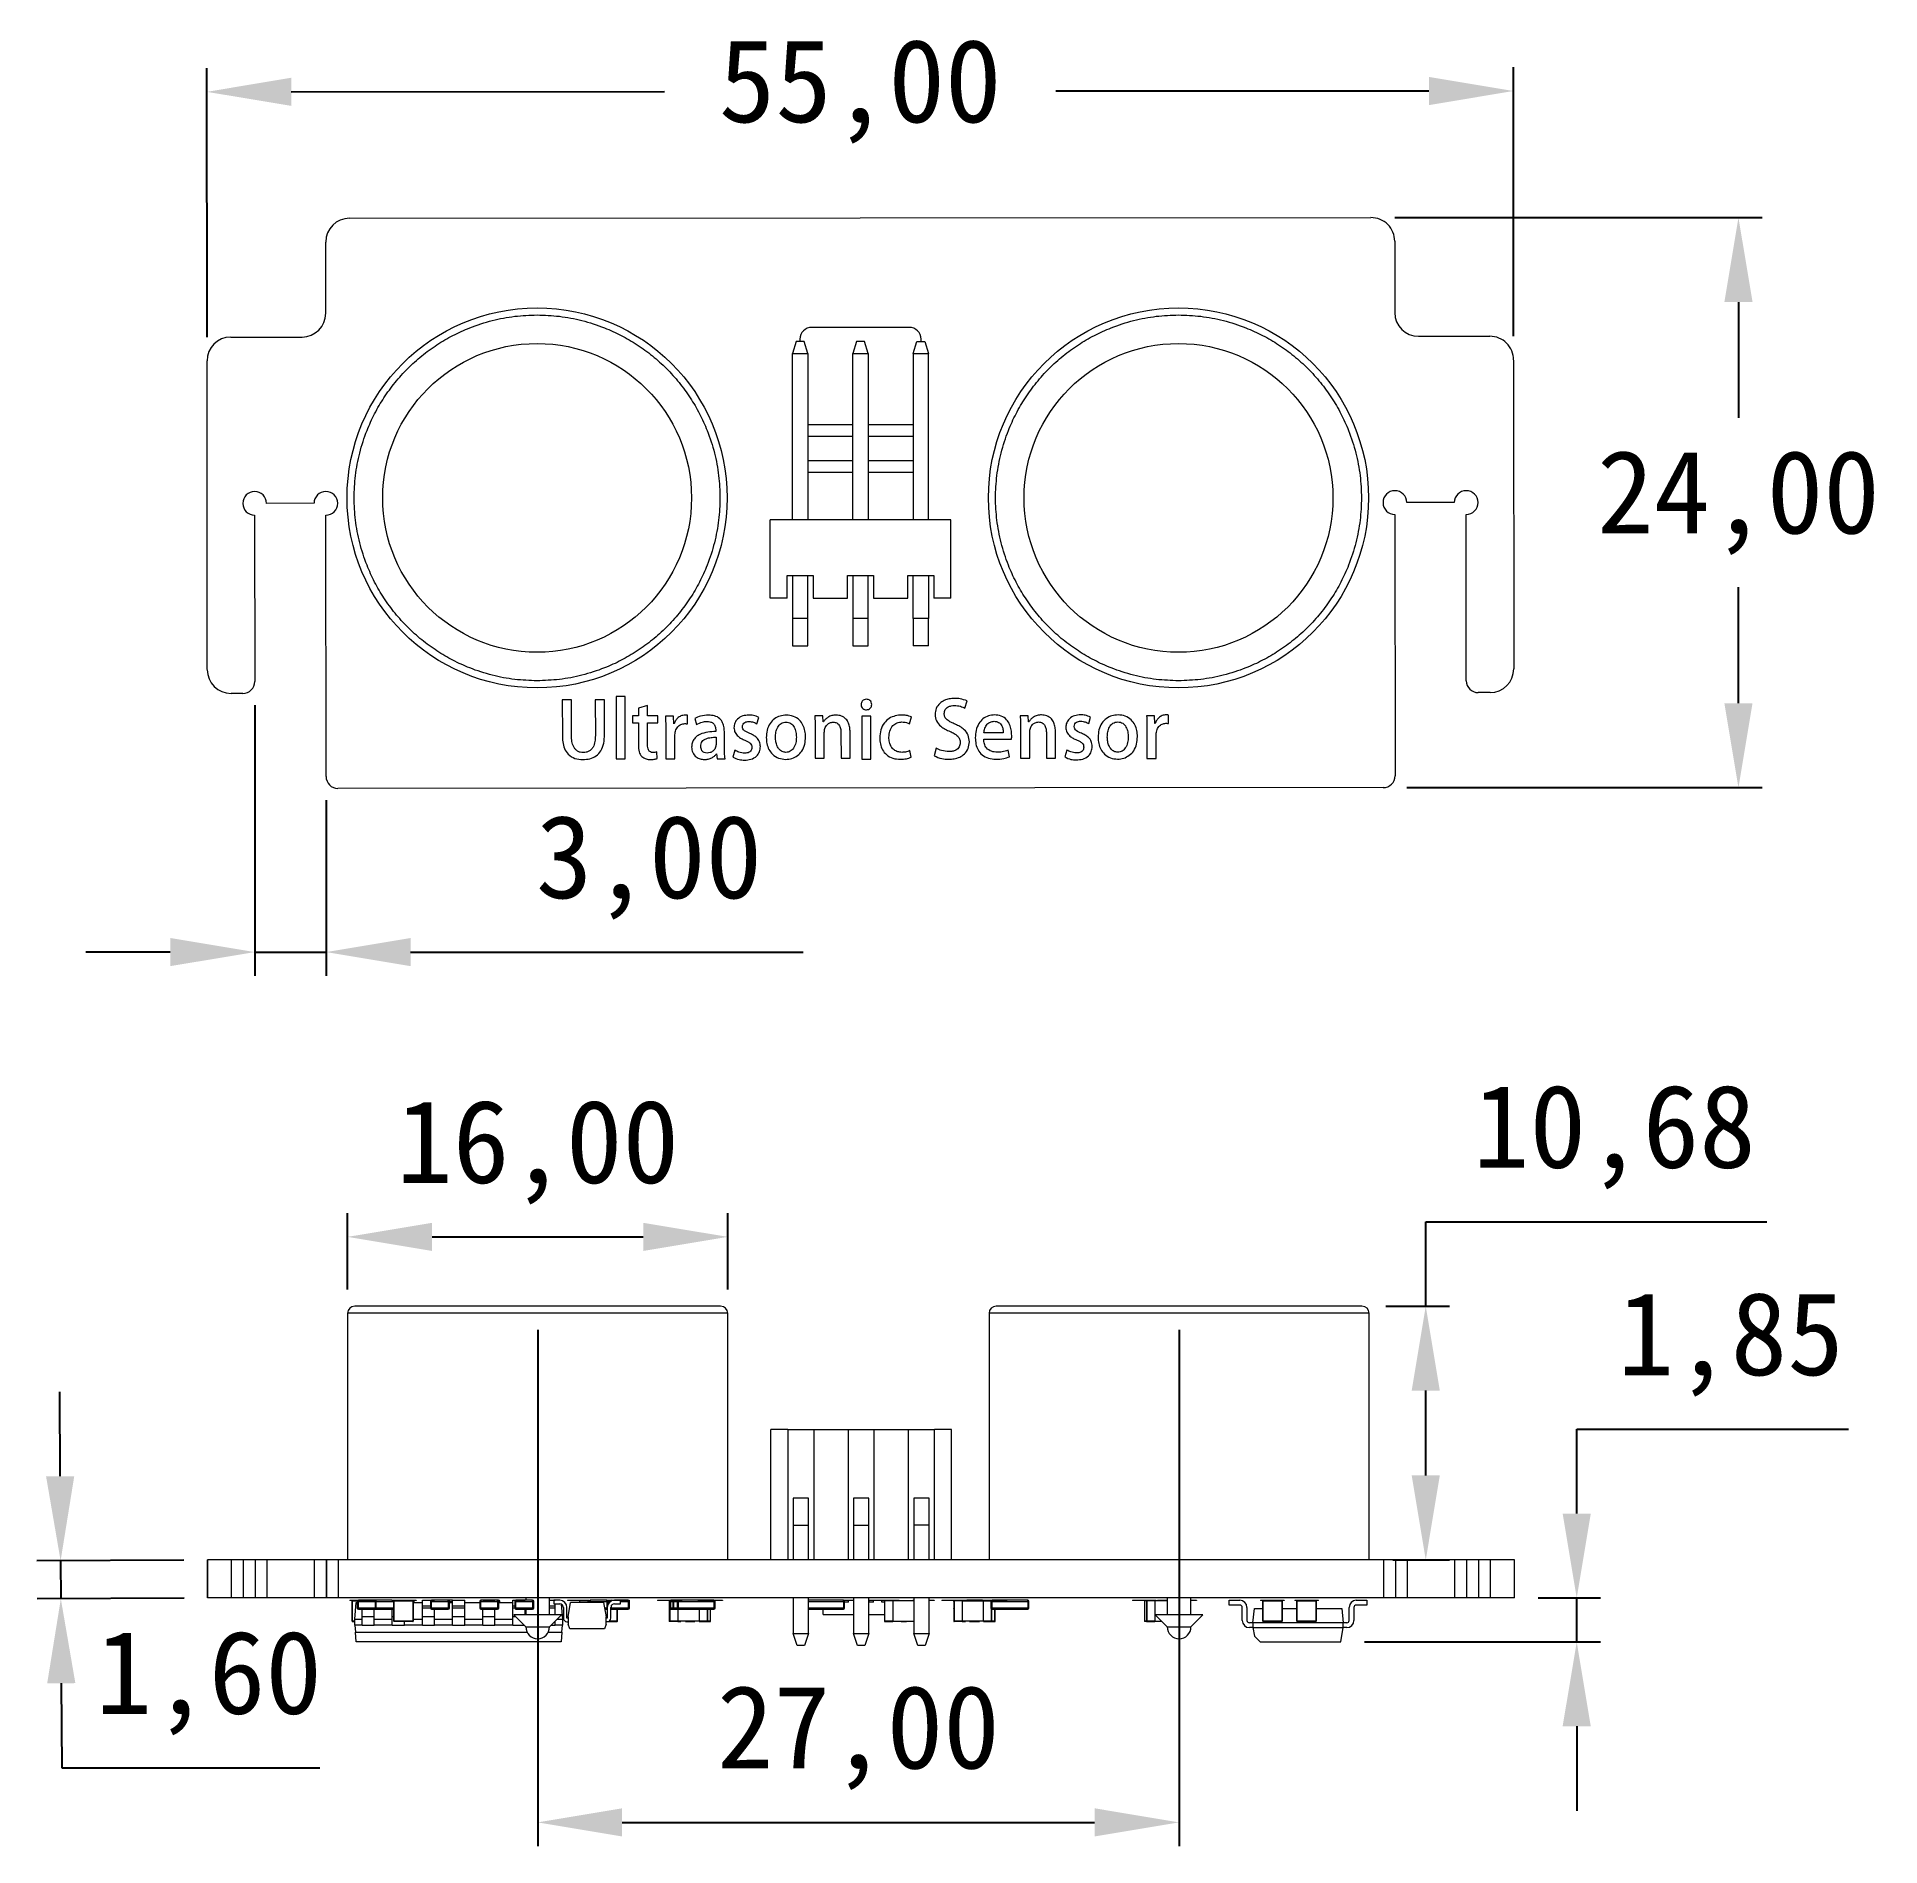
# Model space of a CAD drawing. Header units: millimetres. Extents: x 289.4 to 367, y 118.9 to 195.1.
import ezdxf

# ---------------------------------------------------------------- set-up
doc = ezdxf.new("R2010")
doc.units = ezdxf.units.MM
doc.header["$PDSIZE"] = -1
doc.dimstyles.new('ISO-25', dxfattribs={"dimtxt": 2.5, "dimasz": 2.5, "dimexe": 1.25, "dimexo": 0.625, "dimtad": 1, "dimtxsty": 'Standard', "dimcen": 2.5, "dimadec": 0, "dimazin": 0, "dimtfac": 1, "dimtmove": 0, "dimatfit": 3, "dimfxl": 1, "dimarcsym": 0})

msp = doc.modelspace()

# ---------------------------------------------------------------- blocks, each defined once
blk = doc.blocks.new('*D3')
at = {"color": 0, "lineweight": -2, "transparency": 16777216}
for p, q in [((296.611, 182.422), (296.603, 193.747)), ((351.611, 182.458), (351.603, 193.783)), ((300.16, 192.749), (315.872, 192.759)), ((348.048, 192.781), (332.336, 192.77))]:
    blk.add_line(p, q, dxfattribs=at)
at = {"color": 0, "transparency": 16777216}
for points in [[(300.16, 193.342), (300.16, 192.156), (296.604, 192.747)], [(348.048, 193.374), (348.048, 192.188), (351.604, 192.783)]]:
    blk.add_solid(points, dxfattribs=at)
at = {"layer": 'Defpoints', "color": 0, "transparency": 16777216}
for p in [(351.604, 192.783), (296.612, 181.422), (351.612, 181.458)]:
    blk.add_point(p, dxfattribs=at)
at = {"color": 0, "transparency": 16777216, "insert": (324.104, 192.765), "char_height": 3.5, "attachment_point": 5}
blk.add_mtext('55,00', dxfattribs=at)
blk = doc.blocks.new('*D4')
at = {"color": 0, "lineweight": -2, "transparency": 16777216}
for p, q in [((346.608, 187.454), (362.077, 187.454)), ((361.077, 183.898), (361.077, 179.02)), ((361.077, 167.011), (361.077, 171.889)), ((347.124, 163.455), (362.077, 163.455))]:
    blk.add_line(p, q, dxfattribs=at)
at = {"color": 0, "transparency": 16777216}
for points in [[(360.485, 183.898), (361.67, 183.898), (361.077, 187.454)], [(360.485, 167.011), (361.67, 167.011), (361.077, 163.455)]]:
    blk.add_solid(points, dxfattribs=at)
at = {"layer": 'Defpoints', "color": 0, "transparency": 16777216}
for p in [(345.608, 187.454), (346.124, 163.455), (361.077, 163.455)]:
    blk.add_point(p, dxfattribs=at)
at = {"color": 0, "transparency": 16777216, "insert": (361.077, 175.454), "char_height": 3.5, "attachment_point": 5}
blk.add_mtext('24,00', dxfattribs=at)
blk = doc.blocks.new('*D5')
at = {"color": 0, "lineweight": -2, "transparency": 16777216}
for p, q in [((298.621, 166.923), (298.621, 155.533)), ((301.623, 162.925), (301.623, 155.533)), ((295.065, 156.533), (291.509, 156.533)), ((298.621, 156.533), (301.623, 156.533)), ((305.179, 156.533), (321.7, 156.533))]:
    blk.add_line(p, q, dxfattribs=at)
at = {"color": 0, "transparency": 16777216}
for points in [[(295.065, 157.126), (295.065, 155.941), (298.621, 156.533)], [(305.179, 157.126), (305.179, 155.941), (301.623, 156.533)]]:
    blk.add_solid(points, dxfattribs=at)
at = {"layer": 'Defpoints', "color": 0, "transparency": 16777216}
for p in [(298.621, 167.923), (301.623, 163.925), (301.623, 156.533)]:
    blk.add_point(p, dxfattribs=at)
at = {"color": 0, "transparency": 16777216, "insert": (315.218, 160.099), "char_height": 3.5, "attachment_point": 5}
blk.add_mtext('3,00', dxfattribs=at)
blk = doc.blocks.new('*D6')
at = {"color": 0, "lineweight": -2, "transparency": 16777216}
for p, q in [((302.53, 142.326), (302.53, 145.544)), ((318.53, 142.326), (318.53, 145.544)), ((306.086, 144.544), (314.974, 144.544))]:
    blk.add_line(p, q, dxfattribs=at)
at = {"color": 0, "transparency": 16777216}
for points in [[(306.086, 145.136), (306.086, 143.951), (302.53, 144.544)], [(314.974, 145.136), (314.974, 143.951), (318.53, 144.544)]]:
    blk.add_solid(points, dxfattribs=at)
at = {"layer": 'Defpoints', "color": 0, "transparency": 16777216}
for p in [(318.53, 144.544), (302.53, 141.326), (318.53, 141.326)]:
    blk.add_point(p, dxfattribs=at)
at = {"color": 0, "transparency": 16777216, "insert": (310.53, 148.109), "char_height": 3.5, "attachment_point": 5}
blk.add_mtext('16,00', dxfattribs=at)
blk = doc.blocks.new('*D7')
at = {"color": 0, "lineweight": -2, "transparency": 16777216}
for p, q in [((310.53, 140.626), (310.53, 118.895)), ((337.53, 140.626), (337.53, 118.895)), ((314.086, 119.895), (333.974, 119.895))]:
    blk.add_line(p, q, dxfattribs=at)
at = {"color": 0, "transparency": 16777216}
for points in [[(314.086, 120.488), (314.086, 119.302), (310.53, 119.895)], [(333.974, 120.488), (333.974, 119.302), (337.53, 119.895)]]:
    blk.add_solid(points, dxfattribs=at)
at = {"layer": 'Defpoints', "color": 0, "transparency": 16777216}
for p in [(310.53, 141.626), (337.53, 141.626), (337.53, 119.895)]:
    blk.add_point(p, dxfattribs=at)
at = {"color": 0, "transparency": 16777216, "insert": (324.03, 123.461), "char_height": 3.5, "attachment_point": 5}
blk.add_mtext('27,00', dxfattribs=at)
blk = doc.blocks.new('*D8')
at = {"color": 0, "lineweight": -2, "transparency": 16777216}
for p, q in [((347.914, 141.626), (347.914, 145.182)), ((347.914, 145.182), (362.271, 145.182)), ((346.23, 141.626), (348.914, 141.626)), ((347.914, 134.498), (347.914, 138.07)), ((346.53, 130.942), (348.914, 130.942))]:
    blk.add_line(p, q, dxfattribs=at)
at = {"color": 0, "transparency": 16777216}
for points in [[(347.321, 138.07), (348.506, 138.07), (347.914, 141.626)], [(347.321, 134.498), (348.506, 134.498), (347.914, 130.942)]]:
    blk.add_solid(points, dxfattribs=at)
at = {"layer": 'Defpoints', "color": 0, "transparency": 16777216}
for p in [(345.23, 141.626), (347.914, 141.626), (345.53, 130.942)]:
    blk.add_point(p, dxfattribs=at)
at = {"color": 0, "transparency": 16777216, "insert": (355.854, 148.748), "char_height": 3.5, "attachment_point": 5}
blk.add_mtext('10,68', dxfattribs=at)
blk = doc.blocks.new('*D10')
at = {"color": 0, "lineweight": -2, "transparency": 16777216}
for p, q in [((290.429, 134.464), (290.41, 138.02)), ((295.636, 130.936), (289.448, 130.903)), ((290.448, 130.908), (290.457, 129.308)), ((295.645, 129.336), (289.457, 129.303)), ((290.476, 125.752), (290.495, 122.196)), ((290.495, 122.196), (301.353, 122.196))]:
    blk.add_line(p, q, dxfattribs=at)
at = {"color": 0, "transparency": 16777216}
for points in [[(291.022, 134.467), (289.836, 134.461), (290.448, 130.908)], [(291.069, 125.756), (289.883, 125.749), (290.457, 129.308)]]:
    blk.add_solid(points, dxfattribs=at)
at = {"layer": 'Defpoints', "color": 0, "transparency": 16777216}
for p in [(296.636, 130.942), (290.457, 129.308), (296.645, 129.342)]:
    blk.add_point(p, dxfattribs=at)
at = {"color": 0, "transparency": 16777216, "insert": (296.686, 125.762), "char_height": 3.5, "attachment_point": 5}
blk.add_mtext('1,60', dxfattribs=at)
blk = doc.blocks.new('*D11')
at = {"color": 0, "lineweight": -2, "transparency": 16777216}
for p, q in [((354.269, 132.898), (354.269, 136.454)), ((354.269, 136.454), (365.709, 136.454)), ((352.645, 129.342), (355.269, 129.342)), ((354.269, 127.495), (354.269, 129.342)), ((345.333, 127.495), (355.269, 127.495)), ((354.269, 123.939), (354.269, 120.383))]:
    blk.add_line(p, q, dxfattribs=at)
at = {"color": 0, "transparency": 16777216}
for points in [[(353.676, 132.898), (354.861, 132.898), (354.269, 129.342)], [(353.676, 123.939), (354.861, 123.939), (354.269, 127.495)]]:
    blk.add_solid(points, dxfattribs=at)
at = {"layer": 'Defpoints', "color": 0, "transparency": 16777216}
for p in [(351.645, 129.342), (354.269, 129.342), (344.333, 127.495)]:
    blk.add_point(p, dxfattribs=at)
at = {"color": 0, "transparency": 16777216, "insert": (360.751, 140.019), "char_height": 3.5, "attachment_point": 5}
blk.add_mtext('1,85', dxfattribs=at)

# ---------------------------------------------------------------- dimensions: what is measured, and where the dimension line sits
for p1, p2, distance, picture, middle in [((296.612, 181.422), (351.612, 181.458), 11.325, '*D3', (324.104, 192.765)), ((296.636, 130.942), (296.645, 129.342), -6.188, '*D10', (296.686, 125.762))]:
    dim = msp.add_aligned_dim(p1=p1, p2=p2, distance=distance, dimstyle='ISO-25', override={"dimtxt": 3.5, "dimasz": 3.556, "dimexe": 1, "dimexo": 1, "dimgap": 1.524, "dimtih": 1, "dimtoh": 1, "dimzin": 0, "dimadec": 2, "dimtzin": 0})
    dim.commit()
    dim.dimension.update_dxf_attribs({"geometry": picture, "text_midpoint": middle})
for base, p1, p2, picture, middle in [((361.077, 163.455), (345.608, 187.454), (346.124, 163.455), '*D4', (361.077, 175.454)), ((347.914, 141.626), (345.53, 130.942), (345.23, 141.626), '*D8', (355.854, 148.748)), ((354.269, 129.342), (344.333, 127.495), (351.645, 129.342), '*D11', (360.751, 140.019))]:
    dim = msp.add_linear_dim(base=base, p1=p1, p2=p2, angle=90, dimstyle='ISO-25', override={"dimtxt": 3.5, "dimasz": 3.556, "dimexe": 1, "dimexo": 1, "dimgap": 1.524, "dimtih": 1, "dimtoh": 1, "dimzin": 0, "dimadec": 2, "dimtzin": 0})
    dim.commit()
    dim.dimension.update_dxf_attribs({"geometry": picture, "text_midpoint": middle})
for base, p1, p2, picture, middle in [((301.623, 156.533), (298.621, 167.923), (301.623, 163.925), '*D5', (315.218, 160.099)), ((318.53, 144.544), (302.53, 141.326), (318.53, 141.326), '*D6', (310.53, 148.109)), ((337.53, 119.895), (310.53, 141.626), (337.53, 141.626), '*D7', (324.03, 123.461))]:
    dim = msp.add_linear_dim(base=base, p1=p1, p2=p2, dimstyle='ISO-25', override={"dimtxt": 3.5, "dimasz": 3.556, "dimexe": 1, "dimexo": 1, "dimgap": 1.524, "dimtih": 1, "dimtoh": 1, "dimzin": 0, "dimadec": 2, "dimtzin": 0})
    dim.commit()
    dim.dimension.update_dxf_attribs({"geometry": picture, "text_midpoint": middle})

# ---------------------------------------------------------------- linework, layer by layer
at = {"color": 7, "linetype": 'Continuous', "lineweight": 15}
for p, q in [((302.608, 187.426), (345.608, 187.454)), ((301.61, 183.425), (301.608, 186.425)), ((346.608, 186.455), (346.61, 183.455)), ((297.611, 182.422), (300.611, 182.424)), ((326.171, 182.831), (322.071, 182.831)), ((347.611, 182.456), (350.611, 182.458)), ((321.411, 182.231), (321.261, 181.731)), ((321.261, 181.731), (321.901, 181.731)), ((321.261, 174.731), (321.261, 181.731)), ((321.751, 182.231), (321.411, 182.231)), ((321.571, 182.331), (321.571, 182.231)), ((321.901, 181.731), (321.751, 182.231)), ((321.901, 181.731), (321.901, 174.731)), ((323.951, 182.231), (323.801, 181.731)), ((323.801, 181.731), (324.441, 181.731)), ((323.801, 174.731), (323.801, 181.731)), ((324.291, 182.231), (323.951, 182.231)), ((324.441, 181.731), (324.291, 182.231)), ((324.441, 181.731), (324.441, 174.731)), ((326.341, 181.731), (326.491, 182.231)), ((326.341, 181.731), (326.981, 181.731)), ((326.341, 181.731), (326.341, 174.731)), ((326.491, 182.231), (326.831, 182.231)), ((326.671, 182.231), (326.671, 182.331)), ((326.831, 182.231), (326.981, 181.731)), ((326.981, 174.731), (326.981, 181.731)), ((296.62, 168.422), (296.612, 181.422)), ((351.612, 181.458), (351.62, 168.458)), ((323.801, 178.731), (321.901, 178.731)), ((326.341, 178.731), (324.441, 178.731)), ((323.801, 178.231), (321.901, 178.231)), ((326.341, 178.231), (324.441, 178.231)), ((321.901, 177.231), (323.801, 177.231)), ((324.441, 177.231), (326.341, 177.231)), ((321.901, 176.731), (323.801, 176.731)), ((324.441, 176.731), (326.341, 176.731)), ((301.116, 175.425), (299.116, 175.423)), ((349.116, 175.457), (347.116, 175.455)), ((298.616, 174.923), (298.621, 167.923)), ((301.623, 163.925), (301.616, 174.925)), ((327.921, 174.731), (320.321, 174.731)), ((320.321, 171.431), (320.321, 174.731)), ((327.921, 171.431), (327.921, 174.731)), ((346.616, 174.955), (346.623, 163.955)), ((349.621, 167.957), (349.616, 174.957)), ((321.031, 172.381), (322.131, 172.381)), ((321.031, 171.431), (321.031, 172.381)), ((321.261, 172.381), (321.261, 170.571)), ((321.901, 170.571), (321.901, 172.381)), ((322.131, 172.381), (322.131, 171.431)), ((323.571, 172.381), (324.671, 172.381)), ((323.571, 171.431), (323.571, 172.381)), ((323.801, 172.381), (323.801, 170.571)), ((324.441, 170.571), (324.441, 172.381)), ((324.671, 172.381), (324.671, 171.431)), ((326.111, 172.381), (327.211, 172.381)), ((326.111, 171.431), (326.111, 172.381)), ((326.341, 170.571), (326.341, 172.381)), ((326.981, 172.381), (326.981, 170.571)), ((327.211, 172.381), (327.211, 171.431)), ((321.031, 171.431), (320.321, 171.431)), ((322.131, 171.431), (323.571, 171.431)), ((324.671, 171.431), (326.111, 171.431)), ((327.921, 171.431), (327.211, 171.431)), ((321.901, 170.571), (321.261, 170.571)), ((321.261, 170.571), (321.261, 169.431)), ((321.901, 169.431), (321.901, 170.571)), ((324.441, 170.571), (323.801, 170.571)), ((323.801, 170.571), (323.801, 169.431)), ((324.441, 169.431), (324.441, 170.571)), ((326.981, 170.571), (326.341, 170.571)), ((326.341, 170.571), (326.341, 169.431)), ((326.981, 169.431), (326.981, 170.571)), ((321.261, 169.431), (321.901, 169.431)), ((323.801, 169.431), (324.441, 169.431)), ((326.981, 169.431), (326.341, 169.431)), ((298.121, 167.423), (297.621, 167.422)), ((311.567, 167.155), (311.568, 165.666)), ((311.95, 167.155), (311.567, 167.155)), ((311.951, 165.643), (311.95, 167.155)), ((312.957, 167.156), (312.958, 165.644)), ((313.341, 167.156), (312.957, 167.156)), ((313.341, 165.676), (313.341, 167.156)), ((313.834, 167.291), (313.836, 164.67)), ((314.218, 167.291), (313.834, 167.291)), ((314.219, 164.67), (314.218, 167.291)), ((315.155, 166.92), (314.772, 166.802)), ((315.155, 166.475), (315.155, 166.92)), ((324.591, 166.953), (324.591, 166.953)), ((328.515, 166.803), (328.606, 167.105)), ((350.621, 167.458), (350.121, 167.457)), ((314.517, 166.475), (314.517, 166.182)), ((314.772, 166.475), (314.517, 166.475)), ((314.517, 166.182), (314.772, 166.182)), ((314.772, 166.802), (314.772, 166.475)), ((314.772, 166.182), (314.773, 165.246)), ((315.583, 166.476), (315.155, 166.475)), ((315.156, 166.183), (315.583, 166.183)), ((315.156, 165.265), (315.156, 166.183)), ((315.583, 166.183), (315.583, 166.476)), ((316.242, 166.47), (315.908, 166.47)), ((316.255, 166.144), (316.242, 166.47)), ((316.268, 166.144), (316.255, 166.144)), ((316.83, 166.141), (316.83, 166.5)), ((317.139, 166.364), (317.22, 166.11)), ((319.757, 166.14), (319.839, 166.411)), ((320.996, 166.509), (320.996, 166.51)), ((322.53, 166.476), (322.196, 166.476)), ((322.55, 166.221), (322.53, 166.476)), ((322.56, 166.221), (322.55, 166.221)), ((324.558, 166.459), (324.175, 166.458)), ((324.175, 166.458), (324.176, 164.656)), ((324.56, 164.656), (324.558, 166.459)), ((326.187, 166.148), (326.262, 166.433)), ((331.177, 166.482), (330.843, 166.482)), ((331.197, 166.227), (331.177, 166.482)), ((331.207, 166.227), (331.197, 166.227)), ((333.725, 166.15), (333.807, 166.42)), ((334.965, 166.518), (334.965, 166.519)), ((336.499, 166.484), (336.165, 166.484)), ((336.512, 166.157), (336.499, 166.484)), ((336.525, 166.157), (336.512, 166.157)), ((337.087, 166.154), (337.087, 166.513)), ((315.921, 165.925), (315.922, 164.674)), ((316.306, 164.674), (316.305, 165.628)), ((318.037, 165.576), (318.038, 165.277)), ((318.391, 165.096), (318.391, 165.766)), ((321.421, 165.58), (321.421, 165.581)), ((322.209, 165.983), (322.211, 164.69)), ((322.594, 164.69), (322.594, 165.774)), ((323.298, 165.745), (323.299, 164.69)), ((323.683, 164.691), (323.682, 165.791)), ((329.306, 165.493), (330.475, 165.495)), ((330.131, 165.763), (329.309, 165.762)), ((330.856, 165.988), (330.858, 164.695)), ((331.241, 164.696), (331.241, 165.78)), ((331.945, 165.751), (331.946, 164.696)), ((332.33, 164.696), (332.329, 165.797)), ((335.389, 165.589), (335.39, 165.59)), ((336.178, 165.938), (336.179, 164.688)), ((336.563, 164.688), (336.562, 165.641)), ((313.836, 164.67), (314.219, 164.67)), ((315.565, 164.681), (315.552, 164.957)), ((315.922, 164.674), (316.306, 164.674)), ((318.054, 164.876), (318.063, 164.876)), ((318.063, 164.876), (318.088, 164.674)), ((318.088, 164.674), (318.418, 164.675)), ((318.832, 165.028), (318.748, 164.739)), ((322.211, 164.69), (322.594, 164.69)), ((323.299, 164.69), (323.683, 164.691)), ((324.176, 164.656), (324.56, 164.656)), ((326.253, 164.736), (326.201, 165.013)), ((327.302, 165.119), (327.217, 164.8)), ((330.395, 164.759), (330.334, 165.027)), ((330.858, 164.695), (331.241, 164.696)), ((331.946, 164.696), (332.33, 164.696)), ((332.8, 165.037), (332.717, 164.748)), ((336.179, 164.688), (336.563, 164.688)), ((346.124, 163.455), (302.124, 163.425)), ((302.53, 141.326), (302.53, 130.942)), ((318.53, 130.942), (318.53, 141.326)), ((329.53, 141.326), (329.53, 130.962)), ((345.53, 130.942), (345.53, 141.326)), ((321.056, 136.428), (320.346, 136.428)), ((320.346, 130.962), (320.346, 136.428)), ((321.056, 136.428), (321.056, 130.962)), ((321.056, 136.428), (322.156, 136.428)), ((322.156, 136.428), (322.156, 130.942)), ((322.156, 136.428), (323.596, 136.428)), ((323.596, 136.428), (323.596, 130.962)), ((323.596, 136.428), (324.696, 136.428)), ((324.696, 130.942), (324.696, 136.428)), ((324.696, 136.428), (326.136, 136.428)), ((326.136, 130.962), (326.136, 136.428)), ((326.136, 136.428), (327.236, 136.428)), ((327.236, 130.942), (327.236, 136.428)), ((327.946, 136.428), (327.236, 136.428)), ((327.946, 130.962), (327.946, 136.428)), ((321.926, 133.548), (321.286, 133.548)), ((321.286, 133.548), (321.286, 132.408)), ((321.926, 132.408), (321.926, 133.548)), ((324.466, 133.548), (323.826, 133.548)), ((323.826, 133.548), (323.826, 132.408)), ((324.466, 132.408), (324.466, 133.548)), ((327.006, 133.548), (326.366, 133.548)), ((326.366, 133.548), (326.366, 132.408)), ((327.006, 132.408), (327.006, 133.548)), ((321.286, 132.408), (321.926, 132.408)), ((321.286, 132.408), (321.286, 130.962)), ((321.926, 130.942), (321.926, 132.408)), ((323.826, 132.408), (324.466, 132.408)), ((323.826, 132.408), (323.826, 130.942)), ((324.466, 130.962), (324.466, 132.408)), ((327.006, 132.408), (326.366, 132.408)), ((326.366, 132.408), (326.366, 130.942)), ((327.006, 130.942), (327.006, 132.408)), ((296.636, 129.342), (296.636, 130.942)), ((296.645, 130.942), (296.636, 130.942)), ((296.645, 129.342), (296.645, 130.942)), ((297.646, 130.942), (296.645, 130.942)), ((297.646, 129.342), (297.646, 130.942)), ((298.146, 130.942), (297.646, 130.942)), ((298.146, 129.342), (298.146, 130.942)), ((298.645, 130.942), (298.146, 130.942)), ((298.645, 129.342), (298.645, 130.942)), ((299.14, 130.942), (298.645, 130.942)), ((299.14, 129.342), (299.14, 130.942)), ((301.14, 130.942), (299.14, 130.942)), ((301.14, 129.342), (301.14, 130.942)), ((301.648, 130.942), (301.14, 130.942)), ((301.641, 129.342), (301.641, 130.942)), ((301.648, 130.942), (301.641, 130.942)), ((301.648, 129.342), (301.648, 130.942)), ((302.148, 130.942), (301.648, 130.942)), ((302.148, 129.342), (302.148, 130.942)), ((346.148, 130.942), (302.148, 130.942)), ((311.591, 130.962), (311.591, 130.942)), ((311.592, 130.962), (311.592, 130.942)), ((312.459, 130.962), (312.459, 130.942)), ((313.366, 130.962), (313.366, 130.942)), ((313.859, 130.962), (313.859, 130.942)), ((313.859, 130.962), (313.861, 130.962)), ((313.861, 130.962), (313.861, 130.942)), ((313.861, 130.962), (314.244, 130.962)), ((314.244, 130.962), (314.244, 130.942)), ((314.542, 130.962), (314.542, 130.942)), ((314.542, 130.962), (314.797, 130.962)), ((314.542, 130.962), (314.542, 130.942)), ((314.542, 130.962), (314.542, 130.962)), ((314.797, 130.962), (314.797, 130.942)), ((314.798, 130.962), (314.798, 130.942)), ((314.934, 130.962), (314.934, 130.942)), ((315.295, 130.962), (315.295, 130.942)), ((315.59, 130.962), (315.59, 130.942)), ((315.608, 130.962), (315.608, 130.942)), ((315.933, 130.962), (315.933, 130.942)), ((315.933, 130.962), (315.938, 130.962)), ((315.946, 130.962), (315.946, 130.942)), ((315.946, 130.962), (315.947, 130.962)), ((315.947, 130.962), (315.947, 130.942)), ((315.947, 130.962), (316.33, 130.962)), ((316.33, 130.962), (316.33, 130.942)), ((316.744, 130.962), (316.744, 130.942)), ((316.855, 130.962), (316.855, 130.942)), ((316.855, 130.962), (316.855, 130.942)), ((317.034, 130.962), (317.034, 130.942)), ((317.573, 130.962), (317.573, 130.942)), ((318.079, 130.962), (318.079, 130.942)), ((318.079, 130.962), (318.088, 130.962)), ((318.088, 130.962), (318.088, 130.942)), ((318.088, 130.962), (318.113, 130.962)), ((318.113, 130.962), (318.113, 130.942)), ((318.113, 130.962), (318.443, 130.962)), ((318.443, 130.962), (318.443, 130.942)), ((318.773, 130.962), (318.773, 130.942)), ((319.257, 130.962), (319.257, 130.942)), ((319.927, 130.962), (319.927, 130.942)), ((320.176, 130.962), (320.176, 130.942)), ((320.996, 130.962), (320.996, 130.942)), ((321.835, 130.962), (321.835, 130.942)), ((322.221, 130.962), (322.221, 130.942)), ((322.221, 130.962), (322.229, 130.962)), ((322.234, 130.962), (322.234, 130.942)), ((322.234, 130.962), (322.236, 130.962)), ((322.236, 130.962), (322.236, 130.942)), ((322.236, 130.962), (322.619, 130.962)), ((322.619, 130.962), (322.619, 130.942)), ((322.991, 130.962), (322.991, 130.942)), ((323.323, 130.962), (323.323, 130.942)), ((323.323, 130.962), (323.324, 130.962)), ((323.324, 130.962), (323.324, 130.942)), ((323.324, 130.962), (323.708, 130.962)), ((323.708, 130.962), (323.708, 130.942)), ((324.17, 130.962), (324.17, 130.942)), ((324.17, 130.962), (324.179, 130.962)), ((324.2, 130.962), (324.2, 130.942)), ((324.2, 130.962), (324.201, 130.962)), ((324.201, 130.962), (324.201, 130.942)), ((324.201, 130.962), (324.584, 130.962)), ((324.584, 130.962), (324.584, 130.942)), ((324.605, 130.962), (324.615, 130.962)), ((324.615, 130.962), (324.615, 130.942)), ((324.616, 130.962), (324.616, 130.942)), ((324.955, 130.962), (324.955, 130.942)), ((325.815, 130.962), (325.815, 130.942)), ((326.278, 130.962), (326.278, 130.942)), ((326.287, 130.962), (326.287, 130.942)), ((327.242, 130.962), (327.242, 130.942)), ((327.85, 130.962), (327.85, 130.942)), ((328.726, 130.962), (328.726, 130.942)), ((328.977, 130.962), (328.977, 130.942)), ((329.841, 130.962), (329.841, 130.942)), ((330.42, 130.962), (330.42, 130.942)), ((330.441, 130.962), (330.5, 130.962)), ((330.5, 130.962), (330.5, 130.942)), ((330.509, 130.962), (330.509, 130.942)), ((330.868, 130.962), (330.868, 130.942)), ((330.868, 130.962), (330.876, 130.962)), ((330.881, 130.962), (330.881, 130.942)), ((330.881, 130.962), (330.883, 130.962)), ((330.883, 130.962), (330.883, 130.942)), ((330.883, 130.962), (331.266, 130.962)), ((331.266, 130.962), (331.266, 130.942)), ((331.638, 130.962), (331.638, 130.942)), ((331.97, 130.962), (331.97, 130.942)), ((331.97, 130.962), (331.971, 130.962)), ((331.971, 130.962), (331.971, 130.942)), ((331.971, 130.962), (332.355, 130.962)), ((332.355, 130.962), (332.355, 130.942)), ((332.742, 130.962), (332.742, 130.942)), ((333.225, 130.962), (333.225, 130.942)), ((333.896, 130.962), (333.896, 130.942)), ((334.144, 130.962), (334.144, 130.942)), ((334.965, 130.962), (334.965, 130.942)), ((335.803, 130.962), (335.803, 130.942)), ((336.19, 130.962), (336.19, 130.942)), ((336.19, 130.962), (336.195, 130.962)), ((336.203, 130.962), (336.203, 130.942)), ((336.203, 130.962), (336.204, 130.962)), ((336.204, 130.962), (336.204, 130.942)), ((336.204, 130.962), (336.587, 130.962)), ((336.587, 130.962), (336.587, 130.942)), ((337.001, 130.962), (337.001, 130.942)), ((337.112, 130.962), (337.112, 130.942)), ((337.112, 130.962), (337.112, 130.942)), ((346.148, 129.342), (346.148, 130.942)), ((346.648, 130.942), (346.148, 130.942)), ((346.648, 129.342), (346.648, 130.942)), ((347.14, 130.942), (346.648, 130.942)), ((347.14, 129.342), (347.14, 130.942)), ((349.14, 130.942), (347.14, 130.942)), ((349.14, 129.342), (349.14, 130.942)), ((349.641, 130.942), (349.14, 130.942)), ((349.641, 129.342), (349.641, 130.942)), ((349.645, 130.942), (349.641, 130.942)), ((349.645, 129.342), (349.645, 130.942)), ((350.146, 130.942), (349.645, 130.942)), ((350.146, 129.342), (350.146, 130.942)), ((350.646, 130.942), (350.146, 130.942)), ((350.646, 129.342), (350.646, 130.942)), ((351.645, 130.942), (350.646, 130.942)), ((351.645, 129.342), (351.645, 130.942)), ((296.645, 129.342), (296.636, 129.342)), ((297.646, 129.342), (296.645, 129.342)), ((298.146, 129.342), (297.646, 129.342)), ((298.645, 129.342), (298.146, 129.342)), ((299.14, 129.342), (298.645, 129.342)), ((301.14, 129.342), (299.14, 129.342)), ((301.648, 129.342), (301.14, 129.342)), ((301.648, 129.342), (301.641, 129.342)), ((302.148, 129.342), (301.648, 129.342)), ((346.148, 129.342), (302.148, 129.342)), ((302.626, 129.255), (303.626, 129.255)), ((302.626, 129.255), (302.626, 129.235)), ((302.957, 129.235), (302.626, 129.235)), ((302.721, 128.365), (302.721, 129.225)), ((302.721, 129.225), (302.731, 129.225)), ((302.731, 129.235), (302.731, 129.225)), ((302.731, 128.365), (302.731, 129.225)), ((302.829, 128.45), (302.89, 129.15)), ((302.89, 129.15), (302.937, 129.15)), ((302.937, 129.195), (302.937, 128.915)), ((302.987, 129.195), (302.937, 129.195)), ((302.987, 128.915), (302.937, 128.915)), ((303.687, 129.245), (302.987, 129.245)), ((302.987, 129.245), (302.987, 129.195)), ((302.987, 129.195), (303.687, 129.195)), ((302.987, 128.915), (302.987, 129.195)), ((302.987, 128.915), (302.987, 128.865)), ((303.687, 128.915), (302.987, 128.915)), ((302.987, 128.865), (303.687, 128.865)), ((303.139, 129.25), (303.649, 129.25)), ((303.139, 129.245), (303.139, 129.25)), ((303.139, 128.544), (303.139, 128.865)), ((303.626, 129.25), (303.626, 129.255)), ((303.649, 129.245), (303.649, 129.25)), ((303.649, 128.544), (303.649, 128.865)), ((303.687, 129.195), (303.687, 129.245)), ((304.386, 129.245), (303.687, 129.245)), ((303.687, 129.195), (303.687, 128.915)), ((303.737, 129.195), (303.687, 129.195)), ((303.737, 128.915), (303.687, 128.915)), ((303.687, 128.865), (303.687, 128.915)), ((303.687, 128.865), (304.481, 128.865)), ((303.737, 128.915), (303.737, 129.195)), ((304.386, 129.255), (304.386, 129.235)), ((304.386, 129.255), (305.386, 129.255)), ((305.386, 129.235), (304.386, 129.235)), ((304.409, 128.544), (304.409, 128.865)), ((304.481, 128.365), (304.481, 129.225)), ((304.481, 129.225), (304.491, 129.225)), ((304.491, 129.235), (304.491, 129.225)), ((304.491, 129.225), (305.281, 129.225)), ((304.491, 128.365), (304.491, 129.225)), ((305.281, 129.235), (305.281, 129.225)), ((305.281, 129.225), (305.281, 128.365)), ((305.291, 129.225), (305.281, 129.225)), ((305.291, 129.225), (305.291, 128.365)), ((305.291, 129.15), (305.679, 129.15)), ((305.305, 129.235), (305.305, 129.225)), ((305.315, 129.225), (305.305, 129.225)), ((305.315, 129.225), (305.315, 129.15)), ((305.386, 129.255), (305.386, 129.235)), ((305.386, 129.255), (305.41, 129.255)), ((305.41, 129.235), (305.386, 129.235)), ((305.41, 129.255), (305.41, 129.235)), ((305.679, 129.25), (306.189, 129.25)), ((305.679, 129), (305.679, 129.25)), ((306.013, 129), (305.679, 129)), ((305.679, 128.912), (305.679, 129)), ((305.679, 128.544), (305.679, 128.912)), ((306.063, 129.195), (306.013, 129.195)), ((306.013, 129.195), (306.013, 128.915)), ((306.063, 128.915), (306.013, 128.915)), ((306.063, 129.245), (306.063, 129.195)), ((306.763, 129.245), (306.063, 129.245)), ((306.063, 128.915), (306.063, 129.195)), ((306.063, 129.195), (306.763, 129.195)), ((306.763, 128.915), (306.063, 128.915)), ((306.063, 128.915), (306.063, 128.865)), ((306.063, 128.865), (306.763, 128.865)), ((306.189, 129.245), (306.189, 129.25)), ((306.189, 128.544), (306.189, 128.865)), ((306.763, 129.195), (306.763, 129.245)), ((306.949, 129.245), (306.763, 129.245)), ((306.813, 129.195), (306.763, 129.195)), ((306.763, 129.195), (306.763, 128.915)), ((306.763, 128.865), (306.763, 128.915)), ((306.813, 128.915), (306.763, 128.915)), ((306.813, 128.915), (306.813, 129.195)), ((306.813, 129.15), (306.949, 129.15)), ((306.949, 129.25), (307.459, 129.25)), ((306.949, 129), (306.949, 129.25)), ((307.459, 129), (306.949, 129)), ((306.949, 128.912), (306.949, 129)), ((307.459, 128.912), (306.949, 128.912)), ((306.949, 128.544), (306.949, 128.912)), ((307.459, 129), (307.459, 129.25)), ((307.459, 129.15), (308.093, 129.15)), ((307.459, 128.912), (307.459, 129)), ((307.459, 128.544), (307.459, 128.912)), ((308.093, 129.195), (308.093, 128.915)), ((308.143, 129.195), (308.093, 129.195)), ((308.143, 128.915), (308.093, 128.915)), ((308.843, 129.245), (308.143, 129.245)), ((308.143, 129.245), (308.143, 129.195)), ((308.143, 129.195), (308.843, 129.195)), ((308.143, 128.915), (308.143, 129.195)), ((308.843, 128.915), (308.143, 128.915)), ((308.143, 128.915), (308.143, 128.865)), ((308.143, 128.865), (308.843, 128.865)), ((308.219, 129.25), (308.729, 129.25)), ((308.219, 129.245), (308.219, 129.25)), ((308.219, 128.544), (308.219, 128.865)), ((308.729, 129.245), (308.729, 129.25)), ((308.729, 128.544), (308.729, 128.865)), ((308.843, 129.195), (308.843, 129.245)), ((308.887, 129.245), (308.843, 129.245)), ((308.843, 129.195), (308.843, 128.915)), ((308.893, 129.195), (308.843, 129.195)), ((308.893, 128.915), (308.843, 128.915)), ((308.843, 128.865), (308.843, 128.915)), ((308.893, 128.915), (308.893, 129.195)), ((308.893, 129.15), (309.489, 129.15)), ((308.937, 129.15), (308.937, 129.195)), ((309.489, 129), (309.489, 129.25)), ((309.489, 129.25), (309.999, 129.25)), ((309.562, 129), (309.489, 129)), ((309.489, 128.912), (309.489, 129)), ((309.489, 128.544), (309.489, 128.912)), ((309.562, 129.195), (309.562, 128.915)), ((309.612, 129.195), (309.562, 129.195)), ((309.612, 128.915), (309.562, 128.915)), ((309.612, 129.245), (309.612, 129.195)), ((310.312, 129.245), (309.612, 129.245)), ((309.612, 128.915), (309.612, 129.195)), ((309.612, 129.195), (310.312, 129.195)), ((309.612, 128.915), (309.612, 128.865)), ((310.312, 128.915), (309.612, 128.915)), ((309.612, 128.865), (310.312, 128.865)), ((309.999, 129.245), (309.999, 129.25)), ((309.999, 128.626), (309.999, 128.865)), ((310.03, 129.342), (310.03, 129.245)), ((310.03, 128.865), (310.03, 128.626)), ((310.312, 129.195), (310.312, 129.245)), ((310.362, 129.195), (310.312, 129.195)), ((310.312, 129.195), (310.312, 128.915)), ((310.312, 128.865), (310.312, 128.915)), ((310.362, 128.915), (310.312, 128.915)), ((310.362, 128.915), (310.362, 129.195)), ((311.03, 128.626), (311.03, 129.342)), ((311.03, 129.25), (311.269, 129.25)), ((311.269, 129), (311.03, 129)), ((311.46, 129.243), (311.21, 129.243)), ((311.21, 129.243), (311.211, 129.093)), ((311.211, 129.093), (311.461, 129.093)), ((311.269, 129.243), (311.269, 129.25)), ((311.269, 129), (311.269, 129.093)), ((311.269, 128.912), (311.269, 129)), ((311.269, 128.626), (311.269, 128.912)), ((311.524, 129.08), (311.579, 128.45)), ((311.611, 128.944), (311.612, 128.494)), ((311.762, 128.494), (311.761, 128.944)), ((311.786, 129.255), (312.686, 129.255)), ((311.786, 129.255), (311.786, 129.235)), ((312.686, 129.235), (311.786, 129.235)), ((311.81, 128.545), (311.916, 129.145)), ((313.305, 129.145), (311.916, 129.145)), ((312.286, 129.225), (312.286, 129.145)), ((312.296, 129.225), (312.286, 129.225)), ((312.296, 129.235), (312.296, 129.225)), ((312.636, 129.225), (312.296, 129.225)), ((312.636, 129.235), (312.636, 129.225)), ((312.636, 129.225), (312.636, 129.145)), ((312.636, 129.225), (312.705, 129.225)), ((312.686, 129.255), (312.686, 129.235)), ((312.695, 129.195), (312.695, 129.145)), ((312.745, 129.195), (312.695, 129.195)), ((312.745, 129.245), (312.745, 129.195)), ((313.445, 129.245), (312.745, 129.245)), ((312.745, 129.195), (313.445, 129.195)), ((313.305, 129.145), (313.41, 128.545)), ((313.354, 128.865), (313.445, 128.865)), ((313.445, 129.195), (313.445, 129.245)), ((313.445, 129.195), (313.445, 128.915)), ((313.495, 129.195), (313.445, 129.195)), ((313.445, 128.865), (313.445, 128.915)), ((313.46, 128.945), (313.46, 128.495)), ((313.485, 129.225), (313.536, 129.225)), ((313.486, 129.255), (314.386, 129.255)), ((313.486, 129.255), (313.486, 129.235)), ((313.613, 129.235), (313.486, 129.235)), ((313.495, 129.084), (313.495, 129.195)), ((313.536, 129.225), (313.536, 129.235)), ((313.536, 129.144), (313.536, 129.225)), ((313.593, 129.195), (313.593, 129.194)), ((313.61, 128.495), (313.61, 128.945)), ((314.343, 128.915), (313.643, 128.915)), ((313.643, 128.915), (313.643, 128.865)), ((313.643, 128.865), (314.343, 128.865)), ((314.01, 129.245), (313.76, 129.245)), ((313.76, 129.095), (314.01, 129.095)), ((313.886, 128.365), (313.886, 128.865)), ((314.01, 129.095), (314.01, 129.245)), ((314.343, 129.245), (314.01, 129.245)), ((314.343, 129.195), (314.343, 129.245)), ((314.343, 129.195), (314.343, 128.915)), ((314.393, 129.195), (314.343, 129.195)), ((314.343, 128.865), (314.343, 128.915)), ((314.393, 128.915), (314.343, 128.915)), ((314.386, 129.235), (314.373, 129.235)), ((314.386, 129.255), (314.386, 129.235)), ((314.393, 128.915), (314.393, 129.195)), ((315.572, 129.255), (315.572, 129.235)), ((315.572, 129.255), (315.586, 129.255)), ((315.586, 129.235), (315.572, 129.235)), ((315.586, 129.255), (316.486, 129.255)), ((315.586, 129.255), (315.586, 129.235)), ((316.105, 129.235), (315.586, 129.235)), ((316.072, 129.225), (316.072, 128.365)), ((316.082, 129.225), (316.072, 129.225)), ((316.082, 129.235), (316.082, 129.225)), ((316.082, 129.225), (316.082, 128.365)), ((316.135, 129.195), (316.085, 129.195)), ((316.085, 129.195), (316.085, 128.915)), ((316.135, 128.915), (316.085, 128.915)), ((316.086, 129.225), (316.086, 129.205)), ((316.095, 129.225), (316.086, 129.225)), ((316.086, 128.905), (316.086, 128.365)), ((316.135, 129.245), (316.135, 129.195)), ((316.263, 129.245), (316.135, 129.245)), ((316.135, 128.915), (316.135, 129.195)), ((316.135, 128.915), (316.135, 128.865)), ((316.135, 128.865), (316.263, 128.865)), ((316.263, 129.195), (316.213, 129.195)), ((316.213, 129.195), (316.213, 128.915)), ((316.263, 128.915), (316.213, 128.915)), ((316.263, 129.245), (316.263, 129.195)), ((316.452, 129.245), (316.263, 129.245)), ((316.263, 128.915), (316.263, 129.195)), ((316.263, 128.915), (316.263, 128.865)), ((316.263, 128.865), (316.452, 128.865)), ((316.452, 129.195), (316.402, 129.195)), ((316.402, 129.195), (316.402, 128.915)), ((316.452, 128.915), (316.402, 128.915)), ((316.436, 128.865), (316.436, 128.365)), ((316.452, 129.245), (316.452, 129.195)), ((317.952, 129.245), (316.452, 129.245)), ((316.452, 129.195), (317.952, 129.195)), ((316.452, 128.915), (316.452, 129.195)), ((316.452, 128.915), (316.452, 128.865)), ((317.952, 128.915), (316.452, 128.915)), ((316.452, 128.865), (317.952, 128.865)), ((316.486, 129.255), (316.486, 129.245)), ((316.486, 129.255), (316.612, 129.255)), ((316.612, 129.255), (316.612, 129.245)), ((316.612, 129.255), (316.612, 129.255)), ((316.612, 129.255), (316.612, 129.245)), ((317.272, 129.255), (317.286, 129.255)), ((317.272, 129.255), (317.272, 129.245)), ((317.286, 129.255), (317.286, 129.245)), ((317.286, 129.255), (318.186, 129.255)), ((317.336, 128.365), (317.336, 128.865)), ((317.686, 128.365), (317.686, 128.865)), ((317.812, 128.365), (317.812, 128.865)), ((317.812, 128.365), (317.812, 128.865)), ((317.952, 129.195), (317.952, 129.245)), ((317.952, 129.195), (317.952, 128.915)), ((318.002, 129.195), (317.952, 129.195)), ((318.002, 128.915), (317.952, 128.915)), ((317.952, 128.865), (317.952, 128.915)), ((318.186, 129.235), (317.982, 129.235)), ((318.002, 128.915), (318.002, 129.195)), ((318.186, 129.255), (318.186, 129.235)), ((318.186, 129.255), (318.312, 129.255)), ((318.312, 129.235), (318.186, 129.235)), ((318.312, 129.255), (318.312, 129.255)), ((318.312, 129.255), (318.312, 129.235)), ((318.312, 129.255), (318.312, 129.235)), ((318.312, 129.235), (318.312, 129.235)), ((321.286, 129.342), (321.286, 127.841)), ((321.926, 127.841), (321.926, 129.342)), ((323.397, 129.245), (321.926, 129.245)), ((321.926, 128.865), (323.397, 128.865)), ((322.548, 128.645), (322.548, 128.865)), ((323.397, 129.245), (323.428, 129.245)), ((323.397, 129.195), (323.397, 129.245)), ((323.397, 129.195), (323.397, 128.915)), ((323.447, 129.195), (323.397, 129.195)), ((323.397, 128.865), (323.397, 128.915)), ((323.447, 128.915), (323.397, 128.915)), ((323.428, 129.235), (323.428, 129.245)), ((323.428, 129.245), (323.608, 129.245)), ((323.447, 128.915), (323.447, 129.195)), ((323.608, 129.165), (323.447, 129.165)), ((323.608, 129.165), (323.608, 129.245)), ((323.608, 129.245), (323.826, 129.245)), ((323.826, 129.342), (323.826, 127.841)), ((324.466, 127.841), (324.466, 129.342)), ((324.466, 129.245), (324.488, 129.245)), ((324.488, 129.245), (324.624, 129.245)), ((324.488, 129.165), (324.488, 129.245)), ((324.668, 129.165), (324.488, 129.165)), ((324.624, 129.255), (325.524, 129.255)), ((324.624, 129.235), (324.624, 129.255)), ((325.524, 129.235), (324.624, 129.235)), ((324.668, 129.165), (324.668, 129.235)), ((325.018, 129.165), (325.018, 129.235)), ((325.124, 129.165), (325.018, 129.165)), ((325.124, 129.225), (325.124, 128.365)), ((325.134, 129.225), (325.124, 129.225)), ((325.134, 129.235), (325.134, 129.225)), ((325.474, 129.225), (325.134, 129.225)), ((325.134, 129.225), (325.134, 128.365)), ((325.474, 129.235), (325.474, 129.225)), ((325.474, 129.225), (325.474, 128.365)), ((326.366, 129.225), (325.474, 129.225)), ((325.524, 129.255), (325.524, 129.235)), ((325.524, 129.245), (325.548, 129.245)), ((325.548, 129.245), (325.548, 129.225)), ((325.548, 129.245), (325.748, 129.245)), ((325.748, 129.225), (325.748, 129.245)), ((326.324, 129.255), (326.366, 129.255)), ((326.324, 129.235), (326.324, 129.255)), ((326.366, 129.235), (326.324, 129.235)), ((326.366, 129.342), (326.366, 127.841)), ((327.006, 127.841), (327.006, 129.342)), ((327.006, 129.255), (327.224, 129.255)), ((327.224, 129.235), (327.006, 129.235)), ((327.224, 129.255), (327.224, 129.235)), ((327.55, 129.255), (328.45, 129.255)), ((327.55, 129.255), (327.55, 129.235)), ((328.45, 129.235), (327.55, 129.235)), ((328.049, 129.195), (328.049, 128.915)), ((328.05, 129.225), (328.05, 128.365)), ((328.06, 129.225), (328.05, 129.225)), ((328.06, 129.235), (328.06, 129.225)), ((328.06, 129.225), (328.06, 128.365)), ((328.4, 129.225), (328.06, 129.225)), ((328.4, 129.235), (328.4, 129.225)), ((328.4, 129.225), (328.4, 128.365)), ((328.4, 129.225), (329.3, 129.225)), ((328.45, 129.255), (328.45, 129.235)), ((328.45, 129.255), (328.591, 129.255)), ((328.591, 129.235), (328.45, 129.235)), ((328.541, 129.235), (328.541, 129.225)), ((328.591, 129.255), (328.591, 129.235)), ((329.25, 129.245), (328.591, 129.245)), ((329.25, 129.255), (330.15, 129.255)), ((329.25, 129.255), (329.25, 129.235)), ((329.63, 129.235), (329.25, 129.235)), ((329.3, 129.225), (329.3, 129.235)), ((329.3, 128.365), (329.3, 129.225)), ((329.61, 129.195), (329.61, 128.915)), ((329.66, 129.195), (329.61, 129.195)), ((329.66, 128.915), (329.61, 128.915)), ((329.65, 128.365), (329.65, 128.866)), ((329.66, 129.245), (329.66, 129.195)), ((331.16, 129.245), (329.66, 129.245)), ((329.66, 128.915), (329.66, 129.195)), ((329.66, 129.195), (331.16, 129.195)), ((331.16, 128.915), (329.66, 128.915)), ((329.66, 128.915), (329.66, 128.865)), ((329.66, 128.865), (331.16, 128.865)), ((329.791, 128.365), (329.791, 128.865)), ((330.15, 129.255), (330.15, 129.245)), ((330.15, 129.255), (330.291, 129.255)), ((330.291, 129.255), (330.291, 129.245)), ((331.16, 129.195), (331.16, 129.245)), ((331.16, 129.195), (331.16, 128.915)), ((331.21, 129.195), (331.16, 129.195)), ((331.16, 128.865), (331.16, 128.915)), ((331.21, 128.915), (331.16, 128.915)), ((331.21, 128.915), (331.21, 129.195)), ((335.57, 129.255), (335.66, 129.255)), ((335.57, 129.255), (335.57, 129.235)), ((335.66, 129.235), (335.57, 129.235)), ((335.66, 129.255), (336.56, 129.255)), ((335.66, 129.235), (335.66, 129.255)), ((336.56, 129.235), (335.66, 129.235)), ((336.07, 129.225), (336.07, 128.365)), ((336.08, 129.225), (336.07, 129.225)), ((336.08, 129.235), (336.08, 129.225)), ((336.08, 129.225), (336.08, 128.365)), ((336.16, 129.225), (336.16, 128.365)), ((336.17, 129.225), (336.16, 129.225)), ((336.17, 129.235), (336.17, 129.225)), ((336.51, 129.225), (336.17, 129.225)), ((336.17, 129.225), (336.17, 128.365)), ((336.51, 129.235), (336.51, 129.225)), ((336.51, 129.225), (336.51, 128.365)), ((337.03, 129.225), (336.51, 129.225)), ((336.56, 129.255), (336.56, 129.235)), ((336.616, 129.255), (337.03, 129.255)), ((336.616, 129.255), (336.616, 129.235)), ((337.03, 129.235), (336.616, 129.235)), ((336.721, 129.235), (336.721, 129.225)), ((337.03, 129.342), (337.03, 128.626)), ((338.03, 128.626), (338.03, 129.342)), ((338.03, 129.255), (338.26, 129.255)), ((338.26, 129.235), (338.03, 129.235)), ((338.26, 129.255), (338.26, 129.235)), ((339.639, 129.045), (339.639, 129.245)), ((339.639, 129.245), (340.089, 129.245)), ((340.089, 129.045), (339.639, 129.045)), ((340.189, 128.395), (340.189, 128.945)), ((340.389, 128.945), (340.389, 128.395)), ((340.639, 128.295), (340.702, 128.895)), ((340.702, 128.895), (341.055, 128.895)), ((340.96, 129.255), (341.96, 129.255)), ((340.96, 129.255), (340.96, 129.235)), ((341.96, 129.235), (340.96, 129.235)), ((341.055, 128.365), (341.055, 129.225)), ((341.055, 129.225), (341.065, 129.225)), ((341.065, 129.235), (341.065, 129.225)), ((341.065, 128.365), (341.065, 129.225)), ((341.065, 129.225), (341.855, 129.225)), ((341.855, 129.235), (341.855, 129.225)), ((341.855, 129.225), (341.855, 128.365)), ((341.865, 129.225), (341.855, 129.225)), ((341.865, 129.225), (341.865, 128.365)), ((341.865, 128.895), (342.491, 128.895)), ((341.96, 129.255), (341.96, 129.235)), ((342.396, 129.255), (343.396, 129.255)), ((342.396, 129.255), (342.396, 129.235)), ((343.396, 129.235), (342.396, 129.235)), ((342.491, 128.365), (342.491, 129.225)), ((342.491, 129.225), (342.501, 129.225)), ((342.501, 129.235), (342.501, 129.225)), ((342.501, 128.365), (342.501, 129.225)), ((342.501, 129.225), (343.291, 129.225)), ((343.291, 129.235), (343.291, 129.225)), ((343.291, 129.225), (343.291, 128.365)), ((343.301, 129.225), (343.291, 129.225)), ((343.301, 129.225), (343.301, 128.365)), ((343.301, 128.895), (344.376, 128.895)), ((343.396, 129.235), (343.396, 129.255)), ((344.376, 128.895), (344.439, 128.295)), ((344.689, 128.395), (344.689, 128.945)), ((344.889, 128.945), (344.889, 128.395)), ((344.989, 129.245), (345.439, 129.245)), ((345.439, 129.045), (344.989, 129.045)), ((345.439, 129.245), (345.439, 129.045)), ((346.648, 129.342), (346.148, 129.342)), ((347.14, 129.342), (346.648, 129.342)), ((349.14, 129.342), (347.14, 129.342)), ((349.645, 129.342), (349.14, 129.342)), ((349.645, 129.342), (349.641, 129.342)), ((350.146, 129.342), (349.645, 129.342)), ((350.646, 129.342), (350.146, 129.342)), ((351.645, 129.342), (350.646, 129.342)), ((302.731, 128.365), (302.721, 128.365)), ((302.731, 128.355), (302.731, 128.365)), ((302.731, 128.355), (302.829, 128.355)), ((302.829, 128.45), (303.139, 128.45)), ((302.829, 128.2), (302.829, 128.45)), ((303.139, 128.2), (302.829, 128.2)), ((302.829, 128.2), (302.855, 127.899)), ((303.649, 128.544), (303.139, 128.544)), ((303.139, 128.197), (303.139, 128.544)), ((303.139, 128.197), (303.649, 128.197)), ((303.649, 128.197), (303.649, 128.544)), ((303.649, 128.45), (304.409, 128.45)), ((304.409, 128.2), (303.649, 128.2)), ((304.409, 128.197), (304.409, 128.544)), ((304.409, 128.197), (304.919, 128.197)), ((304.491, 128.365), (304.481, 128.365)), ((305.281, 128.365), (304.491, 128.365)), ((304.491, 128.355), (304.491, 128.365)), ((305.281, 128.355), (304.491, 128.355)), ((304.919, 128.197), (304.919, 128.355)), ((305.679, 128.2), (304.919, 128.2)), ((305.291, 128.365), (305.281, 128.365)), ((305.281, 128.355), (305.281, 128.365)), ((305.291, 128.45), (305.679, 128.45)), ((306.189, 128.544), (305.679, 128.544)), ((305.679, 128.197), (305.679, 128.544)), ((305.679, 128.197), (306.189, 128.197)), ((306.189, 128.197), (306.189, 128.544)), ((306.189, 128.45), (306.949, 128.45)), ((306.949, 128.2), (306.189, 128.2)), ((307.459, 128.544), (306.949, 128.544)), ((306.949, 128.197), (306.949, 128.544)), ((306.949, 128.197), (307.459, 128.197)), ((307.459, 128.197), (307.459, 128.544)), ((307.459, 128.45), (308.219, 128.45)), ((308.219, 128.2), (307.459, 128.2)), ((308.729, 128.544), (308.219, 128.544)), ((308.219, 128.197), (308.219, 128.544)), ((308.219, 128.197), (308.729, 128.197)), ((308.729, 128.197), (308.729, 128.544)), ((308.729, 128.45), (309.489, 128.45)), ((309.489, 128.2), (308.729, 128.2)), ((309.489, 128.197), (309.489, 128.544)), ((309.489, 128.197), (309.958, 128.197)), ((309.53, 128.626), (310.03, 128.126)), ((310.53, 128.626), (309.53, 128.626)), ((310.03, 128.126), (311.03, 128.126)), ((311.53, 128.626), (310.53, 128.626)), ((311.03, 128.126), (311.53, 128.626)), ((311.101, 128.197), (311.269, 128.197)), ((311.269, 128.197), (311.269, 128.365)), ((311.579, 128.2), (311.269, 128.2)), ((311.354, 128.45), (311.579, 128.45)), ((311.553, 127.899), (311.579, 128.2)), ((311.579, 128.45), (311.579, 128.2)), ((311.81, 128.494), (311.762, 128.494)), ((311.762, 128.344), (311.81, 128.344)), ((311.81, 128.545), (311.81, 128.245)), ((311.883, 128.045), (311.81, 128.245)), ((313.338, 128.045), (311.883, 128.045)), ((313.41, 128.245), (313.338, 128.045)), ((313.41, 128.245), (313.41, 128.545)), ((313.46, 128.495), (313.41, 128.495)), ((313.41, 128.345), (313.46, 128.345)), ((313.536, 128.365), (313.535, 128.365)), ((313.536, 128.355), (313.536, 128.365)), ((313.876, 128.365), (313.536, 128.365)), ((313.536, 128.365), (313.536, 128.365)), ((313.536, 128.355), (313.876, 128.355)), ((313.876, 128.355), (313.876, 128.365)), ((313.886, 128.365), (313.876, 128.365)), ((316.082, 128.365), (316.072, 128.365)), ((316.082, 128.365), (316.082, 128.355)), ((316.096, 128.355), (316.082, 128.355)), ((316.096, 128.365), (316.086, 128.365)), ((316.436, 128.365), (316.096, 128.365)), ((316.096, 128.365), (316.096, 128.355)), ((316.436, 128.355), (316.096, 128.355)), ((316.436, 128.365), (316.436, 128.355)), ((317.336, 128.365), (316.436, 128.365)), ((316.436, 128.355), (316.562, 128.355)), ((316.562, 128.365), (316.562, 128.355)), ((316.562, 128.365), (316.562, 128.355)), ((316.562, 128.355), (316.562, 128.355)), ((316.735, 128.365), (316.735, 128.355)), ((316.749, 128.365), (316.749, 128.355)), ((316.878, 128.355), (316.878, 128.365)), ((316.983, 128.355), (316.983, 128.365)), ((317.019, 128.355), (317.019, 128.365)), ((317.02, 128.355), (317.02, 128.365)), ((317.118, 128.355), (317.118, 128.365)), ((317.148, 128.365), (317.148, 128.355)), ((317.149, 128.365), (317.149, 128.355)), ((317.322, 128.355), (317.322, 128.365)), ((317.322, 128.355), (317.336, 128.355)), ((317.336, 128.355), (317.336, 128.365)), ((317.676, 128.365), (317.336, 128.365)), ((317.336, 128.355), (317.676, 128.355)), ((317.686, 128.365), (317.676, 128.365)), ((317.676, 128.355), (317.676, 128.365)), ((317.676, 128.355), (317.802, 128.355)), ((317.802, 128.355), (317.802, 128.365)), ((317.812, 128.365), (317.802, 128.365)), ((317.802, 128.355), (317.802, 128.355)), ((317.802, 128.355), (317.802, 128.355)), ((317.812, 128.365), (317.812, 128.365)), ((322.548, 128.645), (323.826, 128.645)), ((324.466, 128.645), (325.124, 128.645)), ((325.134, 128.365), (325.124, 128.365)), ((325.474, 128.365), (325.134, 128.365)), ((325.134, 128.365), (325.134, 128.355)), ((325.134, 128.355), (325.474, 128.355)), ((325.474, 128.365), (325.474, 128.355)), ((325.474, 128.365), (326.366, 128.365)), ((325.827, 128.355), (325.827, 128.365)), ((325.931, 128.355), (325.931, 128.365)), ((326.03, 128.355), (326.03, 128.365)), ((326.061, 128.365), (326.061, 128.355)), ((328.06, 128.365), (328.05, 128.365)), ((328.4, 128.365), (328.06, 128.365)), ((328.06, 128.365), (328.06, 128.355)), ((328.4, 128.355), (328.06, 128.355)), ((328.4, 128.365), (328.4, 128.355)), ((329.3, 128.365), (328.4, 128.365)), ((328.4, 128.355), (328.541, 128.355)), ((328.541, 128.365), (328.541, 128.355)), ((328.714, 128.365), (328.714, 128.355)), ((328.843, 128.355), (328.843, 128.365)), ((328.948, 128.355), (328.948, 128.365)), ((328.998, 128.355), (328.998, 128.365)), ((329.097, 128.355), (329.097, 128.365)), ((329.128, 128.365), (329.128, 128.355)), ((329.3, 128.355), (329.3, 128.365)), ((329.64, 128.365), (329.3, 128.365)), ((329.3, 128.355), (329.64, 128.355)), ((329.64, 128.355), (329.64, 128.365)), ((329.65, 128.365), (329.64, 128.365)), ((329.64, 128.355), (329.781, 128.355)), ((329.791, 128.365), (329.781, 128.365)), ((329.781, 128.355), (329.781, 128.365)), ((336.08, 128.365), (336.07, 128.365)), ((336.08, 128.365), (336.08, 128.355)), ((336.17, 128.355), (336.08, 128.355)), ((336.17, 128.365), (336.16, 128.365)), ((336.51, 128.365), (336.17, 128.365)), ((336.17, 128.365), (336.17, 128.355)), ((336.17, 128.355), (336.51, 128.355)), ((336.51, 128.365), (336.51, 128.355)), ((336.51, 128.365), (336.791, 128.365)), ((336.53, 128.626), (337.03, 128.126)), ((337.53, 128.626), (336.53, 128.626)), ((336.721, 128.355), (336.721, 128.365)), ((336.801, 128.355), (336.721, 128.355)), ((337.03, 128.126), (338.03, 128.126)), ((338.53, 128.626), (337.53, 128.626)), ((338.03, 128.126), (338.53, 128.626)), ((340.639, 128.295), (340.489, 128.295)), ((340.639, 128.095), (340.489, 128.095)), ((340.639, 128.295), (340.639, 128.095)), ((344.439, 128.295), (340.639, 128.295)), ((340.639, 128.095), (344.439, 128.095)), ((340.639, 128.095), (340.702, 127.738)), ((341.065, 128.365), (341.055, 128.365)), ((341.065, 128.355), (341.065, 128.365)), ((341.855, 128.365), (341.065, 128.365)), ((341.855, 128.355), (341.065, 128.355)), ((341.855, 128.355), (341.855, 128.365)), ((341.865, 128.365), (341.855, 128.365)), ((342.501, 128.365), (342.491, 128.365)), ((343.291, 128.365), (342.501, 128.365)), ((342.501, 128.355), (342.501, 128.365)), ((342.501, 128.355), (343.291, 128.355)), ((343.301, 128.365), (343.291, 128.365)), ((343.291, 128.355), (343.291, 128.365)), ((344.333, 127.495), (344.439, 128.095)), ((344.439, 128.095), (344.439, 128.295)), ((344.589, 128.295), (344.439, 128.295)), ((344.589, 128.095), (344.439, 128.095)), ((302.855, 127.899), (310.085, 127.899)), ((302.89, 127.5), (302.855, 127.899)), ((311.518, 127.5), (302.89, 127.5)), ((310.975, 127.899), (311.553, 127.899)), ((311.553, 127.899), (311.518, 127.5)), ((321.286, 127.841), (321.926, 127.841)), ((321.456, 127.348), (321.286, 127.841)), ((321.756, 127.348), (321.456, 127.348)), ((321.926, 127.841), (321.756, 127.348)), ((323.996, 127.348), (323.826, 127.841)), ((323.826, 127.841), (324.466, 127.841)), ((324.296, 127.348), (323.996, 127.348)), ((324.466, 127.841), (324.296, 127.348)), ((326.536, 127.348), (326.366, 127.841)), ((326.366, 127.841), (327.006, 127.841)), ((326.836, 127.348), (326.536, 127.348)), ((327.006, 127.841), (326.836, 127.348)), ((340.702, 127.738), (340.945, 127.495)), ((340.945, 127.495), (344.333, 127.495))]:
    msp.add_line(p, q, dxfattribs=at)
at = {"color": 8, "linetype": 'Continuous', "lineweight": 15}
for p, q in [((318.53, 141.326), (302.53, 141.326)), ((345.53, 141.326), (329.53, 141.326)), ((302.731, 129.225), (302.947, 129.225)), ((303.737, 129.195), (304.481, 129.195)), ((304.481, 128.915), (303.737, 128.915)), ((305.291, 129.225), (305.305, 129.225)), ((305.305, 129.225), (305.305, 129.15)), ((306.013, 128.912), (305.679, 128.912)), ((306.813, 129.195), (306.949, 129.195)), ((308.887, 129.219), (308.887, 129.245)), ((308.937, 129.195), (308.893, 129.195)), ((309.562, 128.912), (309.489, 128.912)), ((311.269, 128.912), (311.03, 128.912)), ((312.296, 129.225), (312.296, 129.145)), ((312.745, 129.145), (312.745, 129.195)), ((313.445, 128.915), (313.345, 128.915)), ((313.46, 128.915), (313.445, 128.915)), ((313.536, 129.225), (313.603, 129.225)), ((313.595, 129.195), (313.593, 129.195)), ((313.643, 128.915), (313.61, 128.915)), ((313.643, 129.245), (313.643, 129.221)), ((313.643, 128.915), (313.643, 129.038)), ((313.876, 128.365), (313.876, 128.865)), ((314.01, 129.195), (314.343, 129.195)), ((316.086, 129.225), (316.082, 129.225)), ((316.096, 129.235), (316.096, 129.226)), ((316.096, 128.884), (316.096, 128.365)), ((316.135, 129.195), (316.213, 129.195)), ((316.213, 128.915), (316.135, 128.915)), ((316.263, 129.195), (316.402, 129.195)), ((316.402, 128.915), (316.263, 128.915)), ((317.676, 128.365), (317.676, 128.865)), ((317.802, 128.365), (317.802, 128.865)), ((321.926, 129.195), (323.397, 129.195)), ((323.397, 128.915), (321.926, 128.915)), ((328.05, 129.195), (328.049, 129.195)), ((328.05, 128.915), (328.049, 128.915)), ((329.3, 129.225), (329.62, 129.225)), ((329.64, 128.365), (329.64, 128.869)), ((329.781, 128.365), (329.781, 128.865)), ((336.16, 129.225), (336.08, 129.225)), ((302.829, 128.365), (302.731, 128.365)), ((304.481, 128.544), (304.409, 128.544)), ((309.612, 128.544), (309.489, 128.544)), ((316.086, 128.365), (316.082, 128.365)), ((317.802, 128.365), (317.686, 128.365)), ((329.781, 128.365), (329.65, 128.365)), ((336.16, 128.365), (336.08, 128.365))]:
    msp.add_line(p, q, dxfattribs=at)
at = {"color": 7, "linetype": 'Continuous', "lineweight": 15, "flags": 128}
for points in [[(313.46, 128.868), (313.454, 128.866), (313.445, 128.865)], [(328.049, 129.195), (328.05, 129.205), (328.05, 129.205)], [(328.05, 128.905), (328.05, 128.905), (328.049, 128.915)]]:
    msp.add_lwpolyline(points, dxfattribs=at)
at = {"color": 7, "linetype": 'Continuous', "lineweight": 15}
for centre, radius in [((310.505, 175.654), 8), ((337.505, 175.654), 8), ((310.505, 175.654), 6.5), ((337.505, 175.654), 6.5)]:
    msp.add_circle(centre, radius, dxfattribs=at)
for centre, radius, start, end in [((302.608, 186.426), 1, 90.03803, 180.03803), ((345.608, 186.454), 1, 0.03803, 90.03803), ((300.61, 183.424), 1, 270.03803, 0.03803), ((347.61, 183.456), 1, 180.03803, 270.03803), ((297.612, 181.422), 1, 90.03803, 180.03803), ((322.071, 182.331), 0.5, 90, 180), ((326.171, 182.331), 0.5, 0, 90), ((350.612, 181.458), 1, 0.03803, 90.03803), ((298.616, 175.423), 0.5, 0.03803, 270.03803), ((301.616, 175.425), 0.5, 270.03803, 180.03803), ((346.616, 175.455), 0.5, 0.03803, 270.03803), ((349.616, 175.457), 0.5, 270.03803, 180.03803), ((297.62, 168.422), 1, 180.03803, 270.03803), ((350.62, 168.458), 1, 270.03803, 0.03803), ((298.121, 167.923), 0.5, 270.03803, 0.03803), ((350.121, 167.957), 0.5, 180.03803, 270.03803), ((302.123, 163.925), 0.5, 180.03803, 270.03803), ((346.123, 163.955), 0.5, 270.03803, 0.03803), ((302.83, 141.326), 0.3, 90, 180), ((318.23, 141.326), 0.3, 0, 90), ((329.83, 141.326), 0.3, 90, 180), ((345.23, 141.326), 0.3, 0, 90), ((302.731, 129.225), 0.01, 90, 180), ((302.987, 129.195), 0.05, 90, 180), ((302.987, 128.915), 0.05, 180, 270), ((303.687, 129.195), 0.05, 360, 90), ((303.687, 128.915), 0.05, 270, 0), ((304.491, 129.225), 0.01, 90, 180), ((305.281, 129.225), 0.01, 0, 90), ((305.305, 129.225), 0.01, 0, 90), ((306.063, 129.195), 0.05, 90, 180), ((306.063, 128.915), 0.05, 180, 270), ((306.763, 129.195), 0.05, 360, 90), ((306.763, 128.915), 0.05, 270, 0), ((308.143, 129.195), 0.05, 90, 180), ((308.143, 128.915), 0.05, 180, 270), ((308.843, 129.195), 0.05, 360, 90), ((308.843, 128.915), 0.05, 270, 0), ((308.887, 129.195), 0.05, 360, 90), ((309.612, 129.195), 0.05, 90, 180), ((309.612, 128.915), 0.05, 180, 270), ((310.312, 129.195), 0.05, 0, 90), ((310.312, 128.915), 0.05, 270, 0), ((311.461, 128.943), 0.3, 0.08197, 90.08197), ((311.461, 128.943), 0.15, 0.08197, 90.08197), ((312.296, 129.225), 0.01, 90, 180), ((312.745, 129.195), 0.05, 90, 180), ((313.445, 129.195), 0.05, 360, 90), ((313.76, 128.945), 0.3, 90, 180), ((313.643, 129.195), 0.05, 90, 180), ((313.76, 128.945), 0.15, 90, 180), ((313.643, 128.915), 0.05, 229.80352, 270), ((314.343, 129.195), 0.05, 360, 90), ((314.343, 128.915), 0.05, 270, 0), ((316.082, 129.225), 0.01, 90, 180), ((316.135, 129.195), 0.05, 90, 180), ((316.135, 128.915), 0.05, 180, 270), ((316.096, 129.225), 0.01, 90, 180), ((316.263, 129.195), 0.05, 90, 180), ((316.263, 128.915), 0.05, 180, 270), ((316.452, 129.195), 0.05, 90, 180), ((316.452, 128.915), 0.05, 180, 270), ((317.952, 129.195), 0.05, 0, 90), ((317.952, 128.915), 0.05, 270, 0), ((323.397, 129.195), 0.05, 0, 90), ((323.397, 128.915), 0.05, 270, 0), ((325.134, 129.225), 0.01, 90, 180), ((328.06, 129.225), 0.01, 90, 180), ((329.66, 129.195), 0.05, 90, 180), ((329.66, 128.915), 0.05, 180, 270), ((331.16, 129.195), 0.05, 0, 90), ((331.16, 128.915), 0.05, 270, 0), ((336.08, 129.225), 0.01, 90, 180), ((336.17, 129.225), 0.01, 90, 180), ((336.721, 129.225), 0.01, 90, 180), ((340.089, 128.945), 0.3, 0, 90), ((340.089, 128.945), 0.1, 0, 90), ((341.065, 129.225), 0.01, 90, 180), ((341.855, 129.225), 0.01, 0, 90), ((342.501, 129.225), 0.01, 90, 180), ((343.291, 129.225), 0.01, 0, 90), ((344.989, 128.945), 0.3, 90, 180), ((344.989, 128.945), 0.1, 90, 180), ((302.731, 128.365), 0.01, 180, 270), ((304.491, 128.365), 0.01, 180, 270), ((305.281, 128.365), 0.01, 270, 0), ((310.53, 128.126), 0.5, 180, 0), ((311.762, 128.494), 0.15, 180.08197, 270), ((313.46, 128.495), 0.15, 270, 0), ((313.876, 128.365), 0.01, 270, 0), ((316.082, 128.365), 0.01, 180, 270), ((316.096, 128.365), 0.01, 180, 270), ((317.676, 128.365), 0.01, 270, 0), ((317.802, 128.365), 0.01, 270, 0), ((317.802, 128.365), 0.01, 270, 0), ((325.134, 128.365), 0.01, 180, 270), ((328.06, 128.365), 0.01, 180, 270), ((329.64, 128.365), 0.01, 270, 0), ((329.781, 128.365), 0.01, 270, 0), ((336.08, 128.365), 0.01, 180, 270), ((336.17, 128.365), 0.01, 180, 270), ((336.721, 128.365), 0.01, 180, 270), ((337.53, 128.126), 0.5, 180, 0), ((340.489, 128.395), 0.3, 180, 270), ((340.489, 128.395), 0.1, 180, 270), ((341.065, 128.365), 0.01, 180, 270), ((341.855, 128.365), 0.01, 270, 0), ((342.501, 128.365), 0.01, 180, 270), ((343.291, 128.365), 0.01, 270, 0), ((344.589, 128.395), 0.3, 270, 0), ((344.589, 128.395), 0.1, 270, 0)]:
    msp.add_arc(centre, radius, start, end, dxfattribs=at)
for points, knots in [([(310.505, 167.954), (310.192, 167.965), (309.556, 167.988), (308.603, 168.173), (307.732, 168.453), (306.957, 168.806), (306.279, 169.202), (305.641, 169.667), (305.051, 170.2), (304.518, 170.791), (304.052, 171.429), (303.656, 172.106), (303.303, 172.881), (303.022, 173.753), (302.844, 174.706), (302.786, 175.655), (302.844, 176.603), (303.022, 177.556), (303.304, 178.428), (303.656, 179.203), (304.052, 179.88), (304.518, 180.518), (305.051, 181.109), (305.641, 181.642), (306.28, 182.108), (306.957, 182.503), (307.732, 182.856), (308.603, 183.136), (309.556, 183.321), (310.192, 183.343), (310.505, 183.354)], [0, 0, 0, 0, 0.0388295, 0.078843, 0.1199756, 0.1521504, 0.1843034, 0.2171629, 0.25, 0.2828594, 0.3156966, 0.3478713, 0.3800243, 0.4211762, 0.4611949, 0.5000001, 0.5388247, 0.578843, 0.6199757, 0.6521504, 0.6843035, 0.7171629, 0.75, 0.7828595, 0.8156966, 0.8478714, 0.8800244, 0.9211763, 0.9611803, 1, 1, 1, 1]), ([(310.505, 183.354), (310.818, 183.343), (311.454, 183.321), (312.407, 183.136), (313.278, 182.856), (314.053, 182.503), (314.731, 182.107), (315.369, 181.642), (315.959, 181.109), (316.492, 180.518), (316.958, 179.88), (317.354, 179.202), (317.707, 178.427), (317.988, 177.556), (318.166, 176.603), (318.224, 175.654), (318.166, 174.706), (317.988, 173.753), (317.706, 172.881), (317.354, 172.106), (316.958, 171.429), (316.492, 170.791), (315.959, 170.2), (315.369, 169.667), (314.73, 169.201), (314.053, 168.806), (313.278, 168.453), (312.407, 168.173), (311.454, 167.988), (310.818, 167.965), (310.505, 167.954)], [0, 0, 0, 0, 0.03883, 0.078843, 0.119976, 0.15215, 0.184303, 0.217163, 0.25, 0.282859, 0.315697, 0.347871, 0.380024, 0.421176, 0.461195, 0.5, 0.538825, 0.578843, 0.619976, 0.652151, 0.684304, 0.717163, 0.75, 0.782859, 0.815697, 0.847871, 0.880024, 0.921176, 0.96118, 1, 1, 1, 1]), ([(337.505, 167.954), (337.192, 167.965), (336.556, 167.988), (335.603, 168.173), (334.732, 168.453), (333.957, 168.806), (333.279, 169.202), (332.641, 169.667), (332.051, 170.2), (331.518, 170.791), (331.052, 171.429), (330.656, 172.106), (330.303, 172.881), (330.022, 173.753), (329.844, 174.706), (329.786, 175.655), (329.844, 176.603), (330.022, 177.556), (330.304, 178.428), (330.656, 179.203), (331.052, 179.88), (331.518, 180.518), (332.051, 181.109), (332.641, 181.642), (333.28, 182.108), (333.957, 182.503), (334.732, 182.856), (335.603, 183.136), (336.556, 183.321), (337.192, 183.343), (337.505, 183.354)], [0, 0, 0, 0, 0.03883, 0.078843, 0.119976, 0.15215, 0.184303, 0.217163, 0.25, 0.282859, 0.315697, 0.347871, 0.380024, 0.421176, 0.461195, 0.5, 0.538825, 0.578843, 0.619976, 0.65215, 0.684304, 0.717163, 0.75, 0.782859, 0.815697, 0.847871, 0.880024, 0.921176, 0.96118, 1, 1, 1, 1]), ([(337.505, 183.354), (337.818, 183.343), (338.454, 183.321), (339.407, 183.136), (340.278, 182.856), (341.053, 182.503), (341.731, 182.107), (342.369, 181.642), (342.959, 181.109), (343.492, 180.518), (343.958, 179.88), (344.354, 179.202), (344.707, 178.427), (344.988, 177.556), (345.166, 176.603), (345.224, 175.654), (345.166, 174.706), (344.988, 173.753), (344.706, 172.881), (344.354, 172.106), (343.958, 171.429), (343.492, 170.791), (342.959, 170.2), (342.369, 169.667), (341.73, 169.201), (341.053, 168.806), (340.278, 168.453), (339.407, 168.173), (338.454, 167.988), (337.818, 167.965), (337.505, 167.954)], [0, 0, 0, 0, 0.03883, 0.078843, 0.119976, 0.15215, 0.184303, 0.217163, 0.25, 0.282859, 0.315696, 0.347871, 0.380024, 0.421176, 0.461195, 0.5, 0.538825, 0.578843, 0.619976, 0.652151, 0.684304, 0.717163, 0.75, 0.78286, 0.815697, 0.847871, 0.880024, 0.921176, 0.96118, 1, 1, 1, 1]), ([(324.369, 167.176), (324.336, 167.173), (324.269, 167.166), (324.193, 167.107), (324.151, 167.031), (324.147, 166.979), (324.145, 166.953)], [0, 0, 0, 0, 0.280021, 0.559298, 0.779418, 1, 1, 1, 1]), ([(324.145, 166.953), (324.149, 166.92), (324.156, 166.855), (324.214, 166.78), (324.289, 166.739), (324.341, 166.735), (324.366, 166.732)], [0, 0, 0, 0, 0.279766, 0.559073, 0.779269, 1, 1, 1, 1]), ([(324.366, 166.732), (324.399, 166.736), (324.465, 166.742), (324.541, 166.8), (324.584, 166.876), (324.588, 166.927), (324.591, 166.953)], [0, 0, 0, 0, 0.280248, 0.559284, 0.779526, 1, 1, 1, 1]), ([(324.591, 166.953), (324.587, 166.986), (324.58, 167.052), (324.523, 167.129), (324.447, 167.17), (324.395, 167.174), (324.369, 167.176)], [0, 0, 0, 0, 0.279993, 0.559194, 0.779322, 1, 1, 1, 1]), ([(328.077, 167.212), (328.003, 167.208), (327.855, 167.2), (327.64, 167.136), (327.441, 167.007), (327.286, 166.799), (327.267, 166.624), (327.258, 166.536)], [0, 0, 0, 0, 0.187265, 0.374284, 0.561002, 0.780352, 1, 1, 1, 1]), ([(327.642, 166.579), (327.652, 166.636), (327.671, 166.749), (327.795, 166.86), (327.934, 166.905), (328.023, 166.911), (328.068, 166.913)], [0, 0, 0, 0, 0.278486, 0.557785, 0.778583, 1, 1, 1, 1]), ([(328.068, 166.913), (328.155, 166.908), (328.311, 166.898), (328.452, 166.832), (328.515, 166.803)], [0, 0, 0, 0, 0.559871, 1, 1, 1, 1]), ([(328.606, 167.105), (328.51, 167.141), (328.339, 167.204), (328.157, 167.21), (328.077, 167.212)], [0, 0, 0, 0, 0.55952, 1, 1, 1, 1]), ([(315.908, 166.47), (315.912, 166.368), (315.92, 166.187), (315.92, 166.005), (315.921, 165.925)], [0, 0, 0, 0, 0.559993, 1, 1, 1, 1]), ([(316.735, 166.509), (316.676, 166.502), (316.558, 166.487), (316.421, 166.389), (316.323, 166.272), (316.287, 166.186), (316.268, 166.144)], [0, 0, 0, 0, 0.279315, 0.559201, 0.779578, 1, 1, 1, 1]), ([(316.305, 165.628), (316.309, 165.698), (316.318, 165.838), (316.406, 166.017), (316.553, 166.132), (316.664, 166.144), (316.719, 166.15)], [0, 0, 0, 0, 0.2809341, 0.5605295, 0.7799823, 1, 1, 1, 1]), ([(316.719, 166.15), (316.74, 166.15), (316.777, 166.149), (316.814, 166.143), (316.83, 166.141)], [0, 0, 0, 0, 0.5599322, 1, 1, 1, 1]), ([(316.83, 166.5), (316.812, 166.503), (316.781, 166.508), (316.749, 166.509), (316.735, 166.509)], [0, 0, 0, 0, 0.5598334, 1, 1, 1, 1]), ([(317.728, 166.51), (317.612, 166.503), (317.407, 166.491), (317.221, 166.403), (317.139, 166.364)], [0, 0, 0, 0, 0.560127, 1, 1, 1, 1]), ([(317.22, 166.11), (317.297, 166.151), (317.436, 166.226), (317.593, 166.237), (317.662, 166.241)], [0, 0, 0, 0, 0.559483, 1, 1, 1, 1]), ([(317.662, 166.241), (317.702, 166.238), (317.783, 166.23), (317.901, 166.192), (317.989, 166.092), (318.024, 165.958), (318.027, 165.863), (318.028, 165.815)], [0, 0, 0, 0, 0.187241, 0.373955, 0.559049, 0.779723, 1, 1, 1, 1]), ([(318.391, 165.766), (318.389, 165.838), (318.385, 165.98), (318.323, 166.185), (318.202, 166.383), (317.978, 166.493), (317.811, 166.504), (317.728, 166.51)], [0, 0, 0, 0, 0.187236, 0.374221, 0.560671, 0.779588, 1, 1, 1, 1]), ([(319.417, 166.511), (319.33, 166.504), (319.158, 166.491), (318.945, 166.366), (318.814, 166.18), (318.8, 166.045), (318.793, 165.977)], [0, 0, 0, 0, 0.2807196, 0.5599593, 0.7798312, 1, 1, 1, 1]), ([(319.147, 166.02), (319.152, 166.057), (319.162, 166.131), (319.263, 166.228), (319.358, 166.237), (319.417, 166.243)], [0, 0, 0, 0, 0.2799359, 0.55996, 1, 1, 1, 1]), ([(319.839, 166.411), (319.763, 166.443), (319.628, 166.502), (319.481, 166.508), (319.417, 166.511)], [0, 0, 0, 0, 0.559424, 1, 1, 1, 1]), ([(319.417, 166.243), (319.485, 166.237), (319.606, 166.227), (319.711, 166.167), (319.757, 166.14)], [0, 0, 0, 0, 0.559603, 1, 1, 1, 1]), ([(320.996, 166.51), (320.908, 166.502), (320.73, 166.487), (320.49, 166.361), (320.292, 166.157), (320.172, 165.877), (320.158, 165.668), (320.151, 165.564)], [0, 0, 0, 0, 0.186792, 0.373269, 0.559837, 0.779624, 1, 1, 1, 1]), ([(320.54, 165.573), (320.544, 165.646), (320.55, 165.792), (320.613, 165.965), (320.689, 166.089), (320.801, 166.187), (320.91, 166.205), (320.983, 166.216)], [0, 0, 0, 0, 0.250622, 0.501102, 0.626351, 0.751526, 1, 1, 1, 1]), ([(320.983, 166.216), (321.055, 166.204), (321.164, 166.187), (321.273, 166.089), (321.347, 165.966), (321.409, 165.795), (321.417, 165.652), (321.421, 165.58)], [0, 0, 0, 0, 0.248493, 0.373668, 0.499003, 0.749477, 1, 1, 1, 1]), ([(321.81, 165.59), (321.805, 165.676), (321.794, 165.847), (321.709, 166.093), (321.549, 166.317), (321.3, 166.481), (321.098, 166.5), (320.996, 166.509)], [0, 0, 0, 0, 0.187156, 0.374054, 0.560767, 0.780091, 1, 1, 1, 1]), ([(322.196, 166.476), (322.201, 166.384), (322.208, 166.22), (322.209, 166.055), (322.209, 165.983)], [0, 0, 0, 0, 0.560008, 1, 1, 1, 1]), ([(323.089, 166.513), (323.03, 166.509), (322.912, 166.5), (322.76, 166.431), (322.639, 166.336), (322.586, 166.259), (322.56, 166.221)], [0, 0, 0, 0, 0.280131, 0.559802, 0.780056, 1, 1, 1, 1]), ([(322.594, 165.774), (322.598, 165.834), (322.608, 165.955), (322.697, 166.102), (322.825, 166.196), (322.919, 166.209), (322.966, 166.215)], [0, 0, 0, 0, 0.280878, 0.5600612, 0.7802393, 1, 1, 1, 1]), ([(322.966, 166.215), (323.021, 166.208), (323.103, 166.199), (323.191, 166.131), (323.25, 166.039), (323.293, 165.908), (323.296, 165.799), (323.298, 165.745)], [0, 0, 0, 0, 0.248945, 0.373938, 0.499044, 0.749359, 1, 1, 1, 1]), ([(323.682, 165.791), (323.678, 165.857), (323.67, 165.987), (323.622, 166.18), (323.509, 166.359), (323.321, 166.49), (323.166, 166.505), (323.089, 166.513)], [0, 0, 0, 0, 0.187372, 0.374503, 0.560886, 0.780727, 1, 1, 1, 1]), ([(325.86, 166.512), (325.767, 166.506), (325.581, 166.492), (325.318, 166.38), (325.099, 166.175), (324.954, 165.888), (324.938, 165.668), (324.93, 165.558)], [0, 0, 0, 0, 0.186998, 0.373612, 0.560146, 0.779833, 1, 1, 1, 1]), ([(325.315, 165.575), (325.322, 165.663), (325.336, 165.841), (325.46, 166.064), (325.654, 166.199), (325.794, 166.213), (325.864, 166.219)], [0, 0, 0, 0, 0.280559, 0.560194, 0.77971, 1, 1, 1, 1]), ([(326.262, 166.433), (326.189, 166.459), (326.059, 166.506), (325.921, 166.51), (325.86, 166.512)], [0, 0, 0, 0, 0.5595154, 1, 1, 1, 1]), ([(325.864, 166.219), (325.927, 166.216), (326.039, 166.211), (326.142, 166.167), (326.187, 166.148)], [0, 0, 0, 0, 0.559916, 1, 1, 1, 1]), ([(327.258, 166.536), (327.27, 166.441), (327.295, 166.25), (327.481, 166.047), (327.681, 165.909), (327.818, 165.85), (327.887, 165.82)], [0, 0, 0, 0, 0.279035, 0.558398, 0.779127, 1, 1, 1, 1]), ([(328.104, 166.125), (328.045, 166.151), (327.927, 166.202), (327.773, 166.295), (327.657, 166.425), (327.647, 166.528), (327.642, 166.579)], [0, 0, 0, 0, 0.281008, 0.561664, 0.780789, 1, 1, 1, 1]), ([(328.702, 165.385), (328.693, 165.481), (328.675, 165.672), (328.505, 165.888), (328.307, 166.03), (328.172, 166.093), (328.104, 166.125)], [0, 0, 0, 0, 0.279375, 0.558552, 0.779169, 1, 1, 1, 1]), ([(329.767, 166.518), (329.679, 166.51), (329.503, 166.494), (329.262, 166.366), (329.084, 166.146), (328.97, 165.867), (328.958, 165.659), (328.952, 165.555)], [0, 0, 0, 0, 0.186838, 0.373139, 0.559677, 0.779646, 1, 1, 1, 1]), ([(329.309, 165.762), (329.321, 165.828), (329.345, 165.96), (329.437, 166.127), (329.582, 166.231), (329.687, 166.243), (329.74, 166.249)], [0, 0, 0, 0, 0.2804, 0.560631, 0.7799, 1, 1, 1, 1]), ([(329.74, 166.249), (329.807, 166.242), (329.941, 166.227), (330.068, 166.078), (330.125, 165.918), (330.129, 165.815), (330.131, 165.763)], [0, 0, 0, 0, 0.27995, 0.557477, 0.778773, 1, 1, 1, 1]), ([(330.484, 165.653), (330.481, 165.732), (330.476, 165.89), (330.404, 166.118), (330.278, 166.339), (330.047, 166.492), (329.86, 166.509), (329.767, 166.518)], [0, 0, 0, 0, 0.187203, 0.374271, 0.561103, 0.779923, 1, 1, 1, 1]), ([(330.843, 166.482), (330.848, 166.39), (330.855, 166.225), (330.856, 166.061), (330.856, 165.988)], [0, 0, 0, 0, 0.560004, 1, 1, 1, 1]), ([(331.736, 166.519), (331.677, 166.515), (331.559, 166.506), (331.407, 166.436), (331.286, 166.342), (331.234, 166.265), (331.207, 166.227)], [0, 0, 0, 0, 0.280129, 0.5598, 0.780052, 1, 1, 1, 1]), ([(331.241, 165.78), (331.245, 165.84), (331.255, 165.96), (331.344, 166.108), (331.472, 166.202), (331.566, 166.214), (331.613, 166.22)], [0, 0, 0, 0, 0.280882, 0.560065, 0.780239, 1, 1, 1, 1]), ([(331.613, 166.22), (331.668, 166.214), (331.75, 166.205), (331.838, 166.137), (331.897, 166.045), (331.94, 165.914), (331.943, 165.805), (331.945, 165.751)], [0, 0, 0, 0, 0.2489447, 0.3739371, 0.4990469, 0.7493568, 1, 1, 1, 1]), ([(332.329, 165.797), (332.325, 165.862), (332.317, 165.993), (332.269, 166.186), (332.156, 166.365), (331.968, 166.495), (331.813, 166.511), (331.736, 166.519)], [0, 0, 0, 0, 0.187373, 0.374501, 0.560887, 0.780729, 1, 1, 1, 1]), ([(333.385, 166.52), (333.299, 166.514), (333.127, 166.501), (332.914, 166.376), (332.782, 166.19), (332.768, 166.054), (332.761, 165.986)], [0, 0, 0, 0, 0.280721, 0.559959, 0.779831, 1, 1, 1, 1]), ([(333.115, 166.03), (333.12, 166.066), (333.13, 166.14), (333.231, 166.237), (333.327, 166.246), (333.385, 166.252)], [0, 0, 0, 0, 0.2799443, 0.55996, 1, 1, 1, 1]), ([(333.807, 166.42), (333.732, 166.453), (333.596, 166.511), (333.45, 166.517), (333.385, 166.52)], [0, 0, 0, 0, 0.559427, 1, 1, 1, 1]), ([(333.385, 166.252), (333.453, 166.246), (333.574, 166.236), (333.679, 166.176), (333.725, 166.15)], [0, 0, 0, 0, 0.559601, 1, 1, 1, 1]), ([(334.965, 166.519), (334.876, 166.511), (334.699, 166.497), (334.458, 166.37), (334.26, 166.166), (334.141, 165.886), (334.127, 165.677), (334.12, 165.573)], [0, 0, 0, 0, 0.186792, 0.373269, 0.559839, 0.779624, 1, 1, 1, 1]), ([(334.508, 165.583), (334.512, 165.655), (334.519, 165.801), (334.581, 165.974), (334.657, 166.098), (334.769, 166.197), (334.879, 166.214), (334.952, 166.225)], [0, 0, 0, 0, 0.2506203, 0.501102, 0.6263515, 0.7515236, 1, 1, 1, 1]), ([(334.952, 166.225), (335.024, 166.214), (335.132, 166.196), (335.241, 166.098), (335.315, 165.975), (335.378, 165.805), (335.386, 165.661), (335.389, 165.589)], [0, 0, 0, 0, 0.248495, 0.373667, 0.499006, 0.749478, 1, 1, 1, 1]), ([(335.778, 165.6), (335.773, 165.685), (335.763, 165.857), (335.677, 166.103), (335.518, 166.326), (335.268, 166.49), (335.066, 166.509), (334.965, 166.518)], [0, 0, 0, 0, 0.187157, 0.374055, 0.560768, 0.780091, 1, 1, 1, 1]), ([(336.165, 166.484), (336.169, 166.382), (336.177, 166.2), (336.177, 166.018), (336.178, 165.938)], [0, 0, 0, 0, 0.559993, 1, 1, 1, 1]), ([(336.992, 166.523), (336.933, 166.515), (336.815, 166.5), (336.678, 166.402), (336.58, 166.285), (336.544, 166.2), (336.525, 166.157)], [0, 0, 0, 0, 0.279315, 0.559201, 0.779577, 1, 1, 1, 1]), ([(336.562, 165.641), (336.566, 165.711), (336.575, 165.851), (336.663, 166.031), (336.81, 166.146), (336.921, 166.158), (336.976, 166.164)], [0, 0, 0, 0, 0.280934, 0.56053, 0.779982, 1, 1, 1, 1]), ([(336.976, 166.164), (336.997, 166.163), (337.034, 166.163), (337.071, 166.157), (337.087, 166.154)], [0, 0, 0, 0, 0.55993, 1, 1, 1, 1]), ([(337.087, 166.513), (337.069, 166.516), (337.038, 166.522), (337.006, 166.522), (336.992, 166.523)], [0, 0, 0, 0, 0.559837, 1, 1, 1, 1]), ([(311.568, 165.666), (311.572, 165.57), (311.58, 165.379), (311.647, 165.098), (311.81, 164.836), (312.095, 164.66), (312.321, 164.646), (312.434, 164.639)], [0, 0, 0, 0, 0.187374, 0.374508, 0.560823, 0.780029, 1, 1, 1, 1]), ([(312.447, 164.932), (312.406, 164.934), (312.324, 164.938), (312.209, 164.986), (312.114, 165.065), (312.019, 165.199), (311.962, 165.399), (311.955, 165.561), (311.951, 165.643)], [0, 0, 0, 0, 0.1250139, 0.2499817, 0.3749503, 0.499973, 0.7496101, 1, 1, 1, 1]), ([(312.434, 164.639), (312.532, 164.644), (312.728, 164.654), (313, 164.781), (313.219, 165.012), (313.324, 165.331), (313.336, 165.561), (313.341, 165.676)], [0, 0, 0, 0, 0.186895, 0.373326, 0.559538, 0.779406, 1, 1, 1, 1]), ([(312.958, 165.644), (312.955, 165.561), (312.948, 165.396), (312.889, 165.192), (312.79, 165.058), (312.69, 164.981), (312.571, 164.938), (312.488, 164.934), (312.447, 164.932)], [0, 0, 0, 0, 0.250435, 0.499977, 0.624983, 0.74994, 0.874864, 1, 1, 1, 1]), ([(318.028, 165.815), (317.914, 165.811), (317.687, 165.804), (317.409, 165.728), (317.211, 165.613), (317.093, 165.487), (317.022, 165.328), (317.014, 165.215), (317.01, 165.158)], [0, 0, 0, 0, 0.250335, 0.500154, 0.625221, 0.750102, 0.874945, 1, 1, 1, 1]), ([(317.394, 165.197), (317.397, 165.232), (317.404, 165.302), (317.449, 165.4), (317.525, 165.475), (317.655, 165.532), (317.827, 165.573), (317.967, 165.575), (318.037, 165.576)], [0, 0, 0, 0, 0.125032, 0.249837, 0.374502, 0.499452, 0.749688, 1, 1, 1, 1]), ([(318.038, 165.277), (318.031, 165.222), (318.017, 165.112), (317.915, 164.99), (317.789, 164.92), (317.703, 164.912), (317.66, 164.908)], [0, 0, 0, 0, 0.2798, 0.559136, 0.779466, 1, 1, 1, 1]), ([(318.793, 165.977), (318.802, 165.908), (318.821, 165.77), (318.953, 165.619), (319.099, 165.52), (319.199, 165.475), (319.248, 165.453)], [0, 0, 0, 0, 0.278696, 0.558365, 0.779086, 1, 1, 1, 1]), ([(319.458, 165.735), (319.38, 165.767), (319.272, 165.812), (319.158, 165.92), (319.151, 165.987), (319.147, 166.02)], [0, 0, 0, 0, 0.561335, 0.780957, 1, 1, 1, 1]), ([(319.248, 165.453), (319.288, 165.436), (319.367, 165.402), (319.469, 165.338), (319.541, 165.248), (319.546, 165.179), (319.549, 165.145)], [0, 0, 0, 0, 0.280882, 0.561343, 0.780526, 1, 1, 1, 1]), ([(319.903, 165.181), (319.896, 165.253), (319.883, 165.396), (319.759, 165.56), (319.611, 165.666), (319.509, 165.712), (319.458, 165.735)], [0, 0, 0, 0, 0.279542, 0.558559, 0.779176, 1, 1, 1, 1]), ([(320.151, 165.564), (320.157, 165.478), (320.168, 165.306), (320.252, 165.058), (320.418, 164.838), (320.667, 164.673), (320.87, 164.654), (320.972, 164.644)], [0, 0, 0, 0, 0.187185, 0.37406, 0.560723, 0.780172, 1, 1, 1, 1]), ([(320.981, 164.937), (320.927, 164.944), (320.82, 164.959), (320.691, 165.064), (320.604, 165.211), (320.549, 165.384), (320.543, 165.51), (320.54, 165.573)], [0, 0, 0, 0, 0.186263, 0.372303, 0.559142, 0.779432, 1, 1, 1, 1]), ([(320.972, 164.644), (321.06, 164.652), (321.237, 164.666), (321.472, 164.799), (321.676, 164.996), (321.787, 165.28), (321.802, 165.487), (321.81, 165.59)], [0, 0, 0, 0, 0.1866007, 0.3732735, 0.5597325, 0.7795305, 1, 1, 1, 1]), ([(321.421, 165.581), (321.416, 165.5), (321.406, 165.338), (321.32, 165.128), (321.172, 164.968), (321.045, 164.948), (320.981, 164.937)], [0, 0, 0, 0, 0.28109, 0.561478, 0.780849, 1, 1, 1, 1]), ([(324.93, 165.558), (324.935, 165.47), (324.945, 165.294), (325.036, 165.042), (325.212, 164.82), (325.478, 164.671), (325.686, 164.656), (325.79, 164.648)], [0, 0, 0, 0, 0.187142, 0.373929, 0.560488, 0.779919, 1, 1, 1, 1]), ([(325.861, 164.941), (325.803, 164.945), (325.685, 164.955), (325.528, 165.042), (325.402, 165.181), (325.328, 165.368), (325.32, 165.506), (325.315, 165.575)], [0, 0, 0, 0, 0.186746, 0.373187, 0.559713, 0.779585, 1, 1, 1, 1]), ([(327.825, 164.649), (327.905, 164.653), (328.065, 164.662), (328.299, 164.73), (328.513, 164.872), (328.675, 165.101), (328.693, 165.29), (328.702, 165.385)], [0, 0, 0, 0, 0.187282, 0.374295, 0.560919, 0.780297, 1, 1, 1, 1]), ([(328.317, 165.352), (328.309, 165.288), (328.292, 165.16), (328.153, 165.033), (327.997, 164.98), (327.898, 164.975), (327.848, 164.972)], [0, 0, 0, 0, 0.279192, 0.557911, 0.778676, 1, 1, 1, 1]), ([(327.887, 165.82), (327.945, 165.795), (328.061, 165.743), (328.207, 165.641), (328.304, 165.503), (328.312, 165.402), (328.317, 165.352)], [0, 0, 0, 0, 0.280795, 0.560971, 0.780422, 1, 1, 1, 1]), ([(328.952, 165.555), (328.957, 165.467), (328.966, 165.29), (329.057, 165.038), (329.233, 164.814), (329.504, 164.672), (329.712, 164.658), (329.816, 164.65)], [0, 0, 0, 0, 0.187088, 0.373876, 0.560414, 0.779772, 1, 1, 1, 1]), ([(329.873, 164.943), (329.79, 164.95), (329.623, 164.963), (329.42, 165.1), (329.325, 165.297), (329.312, 165.428), (329.306, 165.493)], [0, 0, 0, 0, 0.280129, 0.559074, 0.779061, 1, 1, 1, 1]), ([(330.475, 165.495), (330.478, 165.524), (330.484, 165.577), (330.484, 165.629), (330.484, 165.653)], [0, 0, 0, 0, 0.559898, 1, 1, 1, 1]), ([(332.761, 165.986), (332.771, 165.917), (332.79, 165.779), (332.921, 165.628), (333.068, 165.529), (333.167, 165.484), (333.216, 165.462)], [0, 0, 0, 0, 0.2786923, 0.5583624, 0.7790856, 1, 1, 1, 1]), ([(333.426, 165.744), (333.348, 165.777), (333.241, 165.821), (333.127, 165.929), (333.119, 165.996), (333.115, 166.03)], [0, 0, 0, 0, 0.561341, 0.780964, 1, 1, 1, 1]), ([(333.216, 165.462), (333.256, 165.445), (333.335, 165.411), (333.438, 165.348), (333.509, 165.257), (333.515, 165.188), (333.518, 165.154)], [0, 0, 0, 0, 0.28088, 0.561339, 0.780522, 1, 1, 1, 1]), ([(333.871, 165.191), (333.864, 165.262), (333.852, 165.405), (333.727, 165.569), (333.579, 165.676), (333.477, 165.722), (333.426, 165.744)], [0, 0, 0, 0, 0.2795422, 0.5585609, 0.7791774, 1, 1, 1, 1]), ([(334.12, 165.573), (334.125, 165.487), (334.136, 165.315), (334.221, 165.068), (334.386, 164.847), (334.635, 164.682), (334.838, 164.663), (334.94, 164.654)], [0, 0, 0, 0, 0.187185, 0.37406, 0.560723, 0.780172, 1, 1, 1, 1]), ([(334.949, 164.947), (334.895, 164.954), (334.788, 164.968), (334.659, 165.074), (334.573, 165.221), (334.517, 165.393), (334.511, 165.52), (334.508, 165.583)], [0, 0, 0, 0, 0.186263, 0.372302, 0.559143, 0.779433, 1, 1, 1, 1]), ([(334.94, 164.654), (335.028, 164.661), (335.205, 164.676), (335.441, 164.808), (335.644, 165.006), (335.755, 165.289), (335.77, 165.496), (335.778, 165.6)], [0, 0, 0, 0, 0.1866, 0.373273, 0.559732, 0.779532, 1, 1, 1, 1]), ([(335.39, 165.59), (335.385, 165.509), (335.375, 165.347), (335.288, 165.137), (335.14, 164.977), (335.013, 164.957), (334.949, 164.947)], [0, 0, 0, 0, 0.28109, 0.561477, 0.780848, 1, 1, 1, 1]), ([(314.773, 165.246), (314.776, 165.151), (314.781, 165.018), (314.837, 164.856), (314.885, 164.799), (314.91, 164.77)], [0, 0, 0, 0, 0.559896, 0.78013, 1, 1, 1, 1]), ([(314.91, 164.77), (314.97, 164.727), (315.079, 164.649), (315.212, 164.643), (315.271, 164.641)], [0, 0, 0, 0, 0.5580402, 1, 1, 1, 1]), ([(315.385, 164.934), (315.346, 164.937), (315.287, 164.942), (315.226, 164.992), (315.183, 165.056), (315.158, 165.15), (315.157, 165.227), (315.156, 165.265)], [0, 0, 0, 0, 0.2486624, 0.3739329, 0.4991984, 0.7492545, 1, 1, 1, 1]), ([(315.271, 164.641), (315.326, 164.642), (315.426, 164.643), (315.522, 164.669), (315.565, 164.681)], [0, 0, 0, 0, 0.560309, 1, 1, 1, 1]), ([(315.552, 164.957), (315.521, 164.949), (315.466, 164.936), (315.41, 164.934), (315.385, 164.934)], [0, 0, 0, 0, 0.559639, 1, 1, 1, 1]), ([(317.01, 165.158), (317.019, 165.079), (317.037, 164.923), (317.18, 164.745), (317.364, 164.654), (317.487, 164.644), (317.548, 164.639)], [0, 0, 0, 0, 0.279702, 0.559025, 0.779179, 1, 1, 1, 1]), ([(317.66, 164.908), (317.618, 164.912), (317.535, 164.921), (317.441, 164.999), (317.4, 165.1), (317.396, 165.165), (317.394, 165.197)], [0, 0, 0, 0, 0.27949, 0.558453, 0.778985, 1, 1, 1, 1]), ([(317.548, 164.639), (317.603, 164.643), (317.711, 164.649), (317.853, 164.704), (317.971, 164.779), (318.026, 164.844), (318.054, 164.876)], [0, 0, 0, 0, 0.280074, 0.559831, 0.779993, 1, 1, 1, 1]), ([(318.418, 164.675), (318.408, 164.753), (318.391, 164.893), (318.391, 165.034), (318.391, 165.096)], [0, 0, 0, 0, 0.5598177, 1, 1, 1, 1]), ([(318.748, 164.739), (318.834, 164.698), (318.988, 164.624), (319.157, 164.616), (319.232, 164.613)], [0, 0, 0, 0, 0.559214, 1, 1, 1, 1]), ([(319.239, 164.906), (319.158, 164.915), (319.015, 164.93), (318.888, 164.998), (318.832, 165.028)], [0, 0, 0, 0, 0.559443, 1, 1, 1, 1]), ([(319.232, 164.613), (319.325, 164.619), (319.51, 164.63), (319.746, 164.757), (319.884, 164.962), (319.896, 165.108), (319.903, 165.181)], [0, 0, 0, 0, 0.28087, 0.560123, 0.779697, 1, 1, 1, 1]), ([(319.549, 165.145), (319.547, 165.117), (319.543, 165.062), (319.498, 164.989), (319.399, 164.917), (319.305, 164.91), (319.239, 164.906)], [0, 0, 0, 0, 0.18706, 0.373883, 0.560947, 1, 1, 1, 1]), ([(325.79, 164.648), (325.879, 164.652), (326.038, 164.659), (326.187, 164.712), (326.253, 164.736)], [0, 0, 0, 0, 0.5600345, 1, 1, 1, 1]), ([(326.201, 165.013), (326.14, 164.989), (326.03, 164.947), (325.913, 164.943), (325.861, 164.941)], [0, 0, 0, 0, 0.5598337, 1, 1, 1, 1]), ([(327.217, 164.8), (327.326, 164.751), (327.519, 164.664), (327.731, 164.653), (327.825, 164.649)], [0, 0, 0, 0, 0.558996, 1, 1, 1, 1]), ([(327.848, 164.972), (327.74, 164.98), (327.549, 164.995), (327.377, 165.081), (327.302, 165.119)], [0, 0, 0, 0, 0.559835, 1, 1, 1, 1]), ([(329.816, 164.65), (329.928, 164.654), (330.127, 164.66), (330.313, 164.729), (330.395, 164.759)], [0, 0, 0, 0, 0.560163, 1, 1, 1, 1]), ([(330.334, 165.027), (330.25, 164.999), (330.101, 164.949), (329.943, 164.945), (329.873, 164.943)], [0, 0, 0, 0, 0.559523, 1, 1, 1, 1]), ([(332.717, 164.748), (332.803, 164.707), (332.956, 164.633), (333.126, 164.626), (333.2, 164.622)], [0, 0, 0, 0, 0.559217, 1, 1, 1, 1]), ([(333.207, 164.915), (333.127, 164.924), (332.983, 164.94), (332.856, 165.007), (332.8, 165.037)], [0, 0, 0, 0, 0.559443, 1, 1, 1, 1]), ([(333.2, 164.622), (333.293, 164.628), (333.479, 164.64), (333.715, 164.766), (333.852, 164.971), (333.865, 165.117), (333.871, 165.191)], [0, 0, 0, 0, 0.28087, 0.560125, 0.779697, 1, 1, 1, 1]), ([(333.518, 165.154), (333.515, 165.126), (333.511, 165.071), (333.466, 164.999), (333.368, 164.926), (333.273, 164.92), (333.207, 164.915)], [0, 0, 0, 0, 0.187056, 0.373884, 0.560948, 1, 1, 1, 1]), ([(310.53, 141.626), (310.217, 141.626), (309.581, 141.626), (308.628, 141.626), (307.756, 141.626), (306.982, 141.626), (306.304, 141.626), (305.666, 141.626), (305.075, 141.626), (304.542, 141.626), (304.077, 141.626), (303.681, 141.626), (303.328, 141.626), (303.048, 141.626), (302.863, 141.626), (302.841, 141.626), (302.83, 141.626)], [0, 0, 0, 0, 0.077659, 0.157686, 0.239951, 0.304301, 0.368607, 0.434326, 0.5, 0.565719, 0.631393, 0.695743, 0.760048, 0.842352, 0.92239, 1, 1, 1, 1]), ([(318.23, 141.626), (318.219, 141.626), (318.196, 141.626), (318.011, 141.626), (317.732, 141.626), (317.379, 141.626), (316.983, 141.626), (316.517, 141.626), (315.984, 141.626), (315.393, 141.626), (314.755, 141.626), (314.078, 141.626), (313.303, 141.626), (312.431, 141.626), (311.479, 141.626), (310.843, 141.626), (310.53, 141.626)], [0, 0, 0, 0, 0.077649, 0.157686, 0.239952, 0.304301, 0.368607, 0.434326, 0.5, 0.565719, 0.631393, 0.695743, 0.760049, 0.842353, 0.92236, 1, 1, 1, 1]), ([(337.53, 141.626), (337.217, 141.626), (336.581, 141.626), (335.628, 141.626), (334.756, 141.626), (333.982, 141.626), (333.304, 141.626), (332.666, 141.626), (332.075, 141.626), (331.542, 141.626), (331.077, 141.626), (330.681, 141.626), (330.328, 141.626), (330.048, 141.626), (329.863, 141.626), (329.841, 141.626), (329.83, 141.626)], [0, 0, 0, 0, 0.077659, 0.157686, 0.239951, 0.304301, 0.368607, 0.434326, 0.5, 0.565719, 0.631393, 0.695743, 0.760049, 0.842352, 0.92239, 1, 1, 1, 1]), ([(345.23, 141.626), (345.219, 141.626), (345.196, 141.626), (345.011, 141.626), (344.732, 141.626), (344.379, 141.626), (343.983, 141.626), (343.517, 141.626), (342.984, 141.626), (342.393, 141.626), (341.755, 141.626), (341.078, 141.626), (340.303, 141.626), (339.431, 141.626), (338.479, 141.626), (337.843, 141.626), (337.53, 141.626)], [0, 0, 0, 0, 0.077649, 0.157686, 0.239952, 0.304301, 0.368607, 0.434326, 0.5, 0.565719, 0.631393, 0.695743, 0.760049, 0.842353, 0.922361, 1, 1, 1, 1]), ([(311.592, 130.962), (311.596, 130.962), (311.604, 130.962), (311.672, 130.962), (311.835, 130.962), (312.12, 130.962), (312.345, 130.962), (312.459, 130.962)], [0, 0, 0, 0, 0.187374, 0.374508, 0.560823, 0.780029, 1, 1, 1, 1]), ([(312.459, 130.962), (312.557, 130.962), (312.753, 130.962), (313.025, 130.962), (313.244, 130.962), (313.349, 130.962), (313.361, 130.962), (313.366, 130.962)], [0, 0, 0, 0, 0.186895, 0.373326, 0.559538, 0.779406, 1, 1, 1, 1]), ([(314.798, 130.962), (314.801, 130.962), (314.806, 130.962), (314.862, 130.962), (314.91, 130.962), (314.934, 130.962)], [0, 0, 0, 0, 0.559896, 0.78013, 1, 1, 1, 1]), ([(314.934, 130.962), (314.995, 130.962), (315.104, 130.962), (315.237, 130.962), (315.295, 130.962)], [0, 0, 0, 0, 0.5580402, 1, 1, 1, 1]), ([(315.295, 130.962), (315.351, 130.962), (315.451, 130.962), (315.547, 130.962), (315.59, 130.962)], [0, 0, 0, 0, 0.560309, 1, 1, 1, 1]), ([(316.33, 130.962), (316.334, 130.962), (316.343, 130.962), (316.431, 130.962), (316.578, 130.962), (316.689, 130.962), (316.744, 130.962)], [0, 0, 0, 0, 0.2809341, 0.5605295, 0.7799823, 1, 1, 1, 1]), ([(316.744, 130.962), (316.765, 130.962), (316.802, 130.962), (316.839, 130.962), (316.855, 130.962)], [0, 0, 0, 0, 0.5599322, 1, 1, 1, 1]), ([(317.034, 130.962), (317.044, 130.962), (317.062, 130.962), (317.205, 130.962), (317.389, 130.962), (317.512, 130.962), (317.573, 130.962)], [0, 0, 0, 0, 0.279702, 0.559025, 0.779179, 1, 1, 1, 1]), ([(317.573, 130.962), (317.627, 130.962), (317.736, 130.962), (317.878, 130.962), (317.996, 130.962), (318.051, 130.962), (318.079, 130.962)], [0, 0, 0, 0, 0.280074, 0.559831, 0.779993, 1, 1, 1, 1]), ([(318.773, 130.962), (318.859, 130.962), (319.013, 130.962), (319.182, 130.962), (319.257, 130.962)], [0, 0, 0, 0, 0.559214, 1, 1, 1, 1]), ([(319.257, 130.962), (319.35, 130.962), (319.535, 130.962), (319.771, 130.962), (319.909, 130.962), (319.921, 130.962), (319.927, 130.962)], [0, 0, 0, 0, 0.28087, 0.560123, 0.779697, 1, 1, 1, 1]), ([(320.176, 130.962), (320.182, 130.962), (320.193, 130.962), (320.277, 130.962), (320.442, 130.962), (320.692, 130.962), (320.895, 130.962), (320.996, 130.962)], [0, 0, 0, 0, 0.187185, 0.37406, 0.560723, 0.780172, 1, 1, 1, 1]), ([(320.996, 130.962), (321.085, 130.962), (321.262, 130.962), (321.497, 130.962), (321.701, 130.962), (321.812, 130.962), (321.827, 130.962), (321.835, 130.962)], [0, 0, 0, 0, 0.1866007, 0.3732735, 0.5597325, 0.7795305, 1, 1, 1, 1]), ([(322.618, 130.962), (322.623, 130.962), (322.633, 130.962), (322.722, 130.962), (322.85, 130.962), (322.944, 130.962), (322.991, 130.962)], [0, 0, 0, 0, 0.280878, 0.5600612, 0.7802393, 1, 1, 1, 1]), ([(322.991, 130.962), (323.046, 130.962), (323.128, 130.962), (323.216, 130.962), (323.272, 130.962), (323.29, 130.962), (323.302, 130.962)], [0, 0, 0, 0, 0.351, 0.527234, 0.703627, 1, 1, 1, 1]), ([(324.955, 130.962), (324.96, 130.962), (324.97, 130.962), (325.061, 130.962), (325.237, 130.962), (325.503, 130.962), (325.711, 130.962), (325.815, 130.962)], [0, 0, 0, 0, 0.187142, 0.373929, 0.560488, 0.779919, 1, 1, 1, 1]), ([(325.815, 130.962), (325.904, 130.962), (326.062, 130.962), (326.212, 130.962), (326.278, 130.962)], [0, 0, 0, 0, 0.5600345, 1, 1, 1, 1]), ([(327.242, 130.962), (327.351, 130.962), (327.544, 130.962), (327.756, 130.962), (327.85, 130.962)], [0, 0, 0, 0, 0.558996, 1, 1, 1, 1]), ([(327.85, 130.962), (327.93, 130.962), (328.09, 130.962), (328.324, 130.962), (328.538, 130.962), (328.699, 130.962), (328.717, 130.962), (328.726, 130.962)], [0, 0, 0, 0, 0.187282, 0.374295, 0.560919, 0.780297, 1, 1, 1, 1]), ([(328.977, 130.962), (328.982, 130.962), (328.991, 130.962), (329.082, 130.962), (329.258, 130.962), (329.529, 130.962), (329.737, 130.962), (329.841, 130.962)], [0, 0, 0, 0, 0.187088, 0.373876, 0.560414, 0.779772, 1, 1, 1, 1]), ([(329.841, 130.962), (329.952, 130.962), (330.151, 130.962), (330.338, 130.962), (330.42, 130.962)], [0, 0, 0, 0, 0.560163, 1, 1, 1, 1]), ([(330.5, 130.962), (330.503, 130.962), (330.509, 130.962), (330.509, 130.962), (330.509, 130.962)], [0, 0, 0, 0, 0.559898, 1, 1, 1, 1]), ([(331.265, 130.962), (331.27, 130.962), (331.28, 130.962), (331.369, 130.962), (331.497, 130.962), (331.591, 130.962), (331.638, 130.962)], [0, 0, 0, 0, 0.280882, 0.560065, 0.780239, 1, 1, 1, 1]), ([(331.638, 130.962), (331.693, 130.962), (331.775, 130.962), (331.863, 130.962), (331.919, 130.962), (331.937, 130.962), (331.949, 130.962)], [0, 0, 0, 0, 0.351001, 0.527235, 0.703634, 1, 1, 1, 1]), ([(332.742, 130.962), (332.827, 130.962), (332.981, 130.962), (333.151, 130.962), (333.225, 130.962)], [0, 0, 0, 0, 0.559217, 1, 1, 1, 1]), ([(333.225, 130.962), (333.318, 130.962), (333.503, 130.962), (333.74, 130.962), (333.877, 130.962), (333.889, 130.962), (333.896, 130.962)], [0, 0, 0, 0, 0.28087, 0.560125, 0.779697, 1, 1, 1, 1]), ([(334.144, 130.962), (334.15, 130.962), (334.161, 130.962), (334.245, 130.962), (334.411, 130.962), (334.66, 130.962), (334.863, 130.962), (334.965, 130.962)], [0, 0, 0, 0, 0.187185, 0.37406, 0.560723, 0.780172, 1, 1, 1, 1]), ([(334.965, 130.962), (335.053, 130.962), (335.23, 130.962), (335.465, 130.962), (335.669, 130.962), (335.78, 130.962), (335.795, 130.962), (335.803, 130.962)], [0, 0, 0, 0, 0.1866, 0.373273, 0.559732, 0.779532, 1, 1, 1, 1]), ([(336.587, 130.962), (336.591, 130.962), (336.6, 130.962), (336.688, 130.962), (336.835, 130.962), (336.946, 130.962), (337.001, 130.962)], [0, 0, 0, 0, 0.280934, 0.56053, 0.779982, 1, 1, 1, 1]), ([(337.001, 130.962), (337.022, 130.962), (337.059, 130.962), (337.096, 130.962), (337.112, 130.962)], [0, 0, 0, 0, 0.55993, 1, 1, 1, 1]), ([(316.749, 128.355), (316.749, 128.355), (316.75, 128.355), (316.761, 128.355), (316.786, 128.355), (316.821, 128.355), (316.854, 128.355), (316.873, 128.355), (316.878, 128.355)], [0, 0, 0, 0, 0.100192, 0.303222, 0.503585, 0.711287, 0.921675, 1, 1, 1, 1]), ([(316.878, 128.355), (316.885, 128.355), (316.905, 128.355), (316.939, 128.355), (316.967, 128.355), (316.98, 128.355), (316.983, 128.355)], [0, 0, 0, 0, 0.166551, 0.502923, 0.873074, 1, 1, 1, 1]), ([(316.99, 128.355), (316.993, 128.355), (317.003, 128.355), (317.012, 128.355), (317.019, 128.355)], [0, 0, 0, 0, 0.360253, 1, 1, 1, 1]), ([(317.019, 128.355), (317.026, 128.355), (317.046, 128.355), (317.08, 128.355), (317.105, 128.355), (317.117, 128.355), (317.118, 128.355)], [0, 0, 0, 0, 0.180913, 0.546285, 0.946337, 1, 1, 1, 1]), ([(317.118, 128.355), (317.122, 128.355), (317.134, 128.355), (317.146, 128.355), (317.148, 128.355), (317.148, 128.355)], [0, 0, 0, 0, 0.216333, 0.654415, 1, 1, 1, 1]), ([(325.827, 128.355), (325.831, 128.355), (325.844, 128.355), (325.872, 128.355), (325.905, 128.355), (325.925, 128.355), (325.931, 128.355)], [0, 0, 0, 0, 0.1669361, 0.4995856, 0.8425543, 1, 1, 1, 1]), ([(325.931, 128.355), (325.938, 128.355), (325.958, 128.355), (325.992, 128.355), (326.018, 128.355), (326.029, 128.355), (326.03, 128.355)], [0, 0, 0, 0, 0.180916, 0.546285, 0.946316, 1, 1, 1, 1]), ([(326.03, 128.355), (326.034, 128.355), (326.047, 128.355), (326.058, 128.355), (326.06, 128.355), (326.061, 128.355)], [0, 0, 0, 0, 0.216301, 0.654419, 1, 1, 1, 1]), ([(328.714, 128.355), (328.714, 128.355), (328.715, 128.355), (328.726, 128.355), (328.751, 128.355), (328.786, 128.355), (328.819, 128.355), (328.838, 128.355), (328.843, 128.355)], [0, 0, 0, 0, 0.100191, 0.303221, 0.503586, 0.711286, 0.921675, 1, 1, 1, 1]), ([(328.843, 128.355), (328.85, 128.355), (328.87, 128.355), (328.904, 128.355), (328.932, 128.355), (328.945, 128.355), (328.948, 128.355)], [0, 0, 0, 0, 0.1665513, 0.502935, 0.8730747, 1, 1, 1, 1]), ([(328.955, 128.355), (328.963, 128.355), (328.977, 128.355), (328.992, 128.355), (328.998, 128.355)], [0, 0, 0, 0, 0.57646, 1, 1, 1, 1]), ([(328.998, 128.355), (329.005, 128.355), (329.025, 128.355), (329.059, 128.355), (329.085, 128.355), (329.096, 128.355), (329.097, 128.355)], [0, 0, 0, 0, 0.180909, 0.546286, 0.946311, 1, 1, 1, 1]), ([(329.097, 128.355), (329.101, 128.355), (329.114, 128.355), (329.126, 128.355), (329.127, 128.355), (329.128, 128.355)], [0, 0, 0, 0, 0.216304, 0.654404, 1, 1, 1, 1])]:
    msp.add_open_spline(points, degree=3, knots=knots, dxfattribs=at)

msp.set_redraw_order([(e.dxf.handle, doc.entitydb.next_handle()) for e in msp.query("TEXT MTEXT ATTDEF DIMENSION ARC_DIMENSION")])  # texts and dimensions are drawn at this point

doc.saveas('drawing.dxf')
